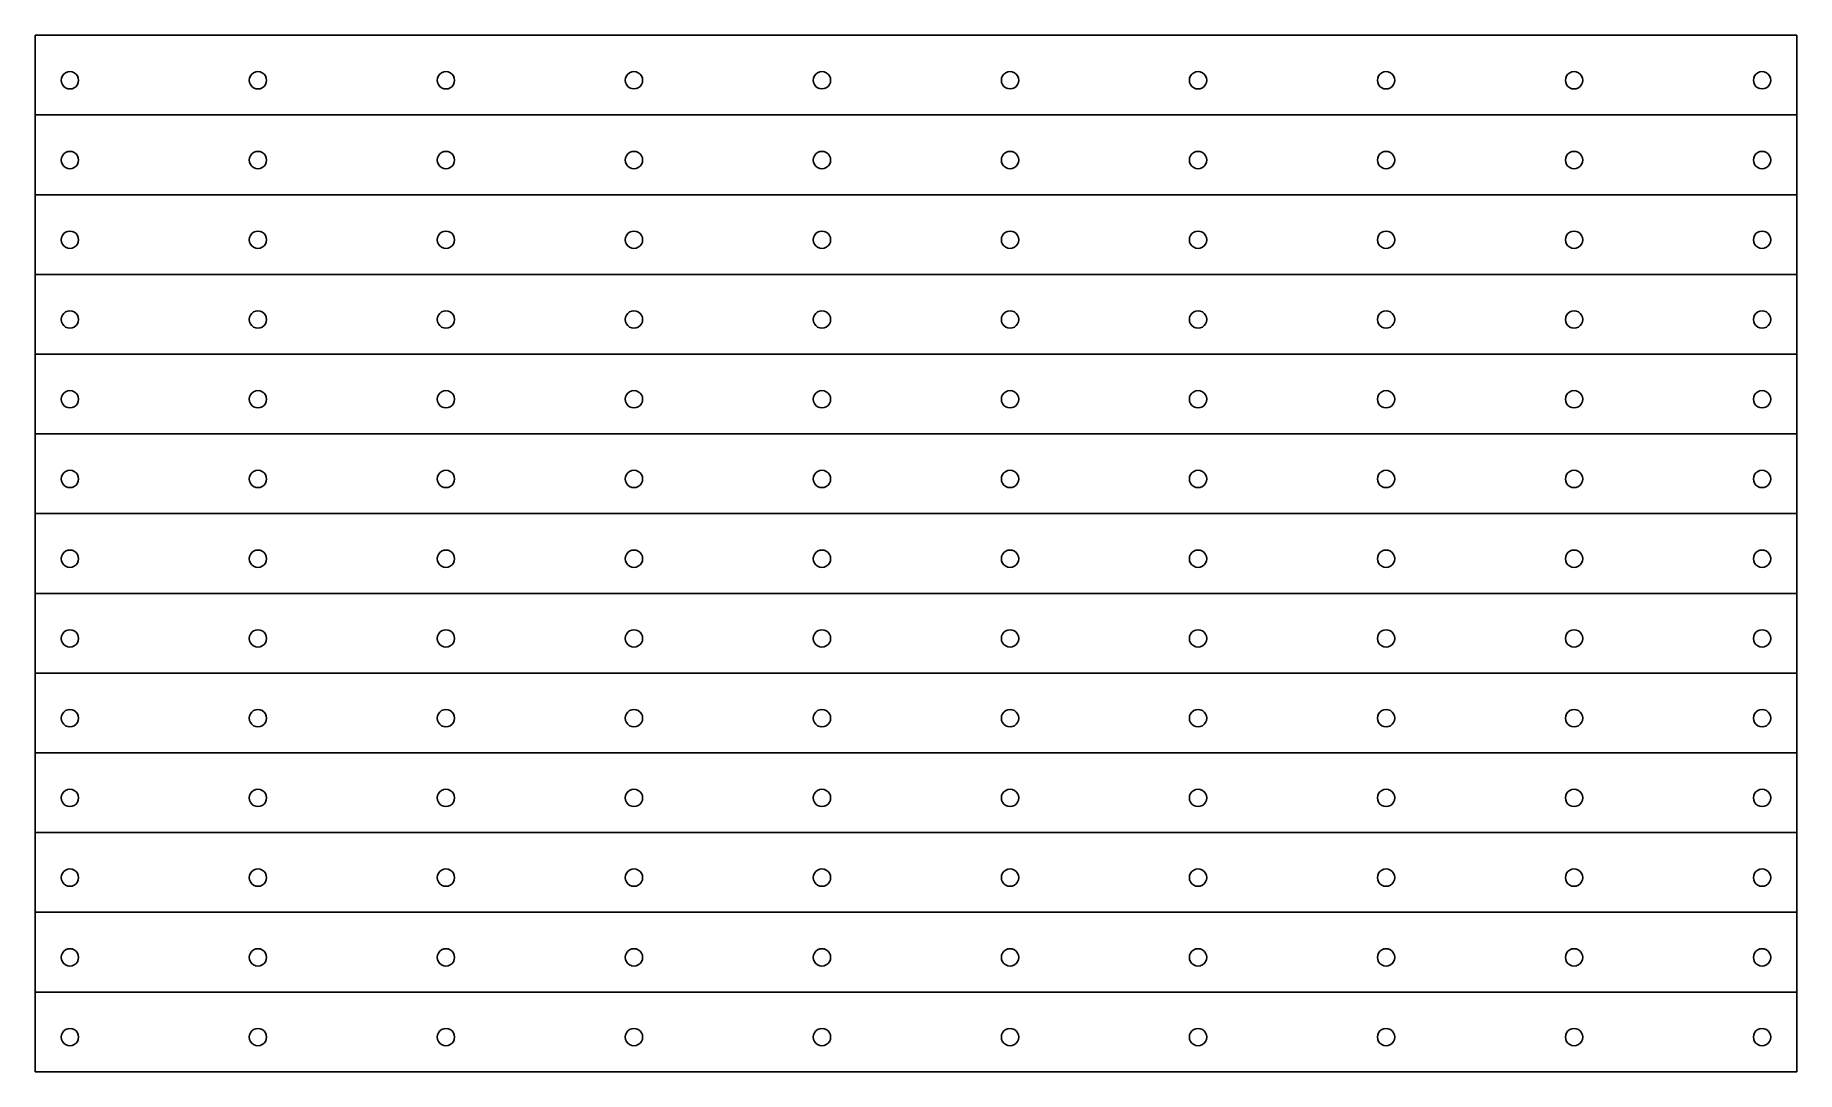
# Model space of a CAD drawing. Extents: x 0 to 508, y 0 to 299.
import ezdxf

# ---------------------------------------------------------------- set-up
doc = ezdxf.new("R2010")
doc.units = 0
doc.layers.get('0').update_dxf_attribs({"linetype": 'CONTINUOUS'})

msp = doc.modelspace()

# ---------------------------------------------------------------- linework, layer by layer
at = {"color": 7}
for points in [[(508.120782, 299.120772), (0.120756, 299.120772)], [(0.120756, 299.120772), (0.120756, 276.120781)], [(508.120782, 276.120781), (508.120782, 299.120772)], [(0.120756, 276.120781), (508.120782, 276.120781)], [(0.120756, 276.120781), (0.120756, 253.120763)], [(508.120782, 253.120763), (508.120782, 276.120781)], [(508.120782, 253.120763), (0.120756, 253.120763)], [(0.120756, 253.120763), (0.120756, 230.120764)], [(508.120782, 230.120764), (508.120782, 253.120763)], [(508.120782, 230.120764), (0.120756, 230.120764)], [(0.120756, 230.120764), (0.120756, 207.120763)], [(508.120782, 207.120763), (508.120782, 230.120764)], [(0.120756, 207.120763), (508.120782, 207.120763)], [(0.120756, 207.120763), (0.120756, 184.12079)], [(508.120782, 184.12079), (508.120782, 207.120763)], [(508.120782, 184.12079), (0.120756, 184.12079)], [(0.120756, 184.12079), (0.120756, 161.120788)], [(508.120782, 161.120788), (508.120782, 184.12079)], [(508.120782, 161.120788), (0.120756, 161.120788)], [(0.120756, 161.120788), (0.120756, 138.120787)], [(508.120782, 138.120787), (508.120782, 161.120788)], [(0.120756, 138.120787), (508.120782, 138.120787)], [(0.120756, 138.120787), (0.120756, 115.120785)], [(508.120782, 115.120785), (508.120782, 138.120787)], [(508.120782, 115.120785), (0.120756, 115.120785)], [(0.120756, 115.120785), (0.120756, 92.120781)], [(508.120782, 92.120781), (508.120782, 115.120785)], [(508.120782, 92.120781), (0.120756, 92.120781)], [(0.120756, 92.120781), (0.120756, 69.120779)], [(508.120782, 69.120779), (508.120782, 92.120781)], [(0.120756, 69.120779), (508.120782, 69.120779)], [(0.120756, 69.120779), (0.120756, 46.120778)], [(508.120782, 46.120778), (508.120782, 69.120779)], [(0.120756, 46.120778), (0.120756, 23.120776)], [(508.120782, 46.120778), (0.120756, 46.120778)], [(508.120782, 23.120776), (508.120782, 46.120778)], [(508.120782, 23.120776), (0.120756, 23.120776)], [(0.120756, 23.120776), (0.120756, 0.120775)], [(508.120782, 0.120775), (508.120782, 23.120776)], [(0.120756, 0.120775), (508.120782, 0.120775)]]:
    msp.add_lwpolyline(points, dxfattribs=at)
for points in [[(12.620757, 286.120787)], [(66.842984, 286.120787)], [(121.065211, 286.120787)], [(175.287437, 286.120787)], [(229.509664, 286.120787)], [(283.731891, 286.120787)], [(337.954091, 286.120787)], [(392.176318, 286.120787)], [(446.398544, 286.120787)], [(500.620771, 286.120787)], [(12.620757, 263.12077)], [(66.842984, 263.12077)], [(121.065211, 263.12077)], [(175.287437, 263.12077)], [(229.509664, 263.12077)], [(283.731891, 263.12077)], [(337.954091, 263.12077)], [(392.176318, 263.12077)], [(446.398544, 263.12077)], [(500.620771, 263.12077)], [(12.620757, 240.120776)], [(66.842984, 240.120776)], [(121.065211, 240.120776)], [(175.287437, 240.120776)], [(229.509664, 240.120776)], [(283.731891, 240.120776)], [(337.954091, 240.120776)], [(392.176318, 240.120776)], [(446.398544, 240.120776)], [(500.620771, 240.120776)], [(12.620757, 217.120774)], [(66.842984, 217.120774)], [(121.065211, 217.120774)], [(175.287437, 217.120774)], [(229.509664, 217.120774)], [(283.731891, 217.120774)], [(337.954091, 217.120774)], [(392.176318, 217.120774)], [(446.398544, 217.120774)], [(500.620771, 217.120774)], [(12.620757, 194.120775)], [(66.842984, 194.120775)], [(121.065211, 194.120775)], [(175.287437, 194.120775)], [(229.509664, 194.120775)], [(283.731891, 194.120775)], [(337.954091, 194.120775)], [(392.176318, 194.120775)], [(446.398544, 194.120775)], [(500.620771, 194.120775)], [(12.620757, 171.120776)], [(66.842984, 171.120776)], [(121.065211, 171.120776)], [(175.287437, 171.120776)], [(229.509664, 171.120776)], [(283.731891, 171.120776)], [(337.954091, 171.120776)], [(392.176318, 171.120776)], [(446.398544, 171.120776)], [(500.620771, 171.120776)], [(12.620757, 148.120775)], [(66.842984, 148.120775)], [(121.065211, 148.120775)], [(175.287437, 148.120775)], [(229.509664, 148.120775)], [(283.731891, 148.120775)], [(337.954091, 148.120775)], [(392.176318, 148.120775)], [(446.398544, 148.120775)], [(500.620771, 148.120775)], [(12.620757, 125.120776)], [(66.842984, 125.120776)], [(121.065211, 125.120776)], [(175.287437, 125.120776)], [(229.509664, 125.120776)], [(283.731891, 125.120776)], [(337.954091, 125.120776)], [(392.176318, 125.120776)], [(446.398544, 125.120776)], [(500.620771, 125.120776)], [(12.620757, 102.120777)], [(66.842984, 102.120777)], [(121.065211, 102.120777)], [(175.287437, 102.120777)], [(229.509664, 102.120777)], [(283.731891, 102.120777)], [(337.954091, 102.120777)], [(392.176318, 102.120777)], [(446.398544, 102.120777)], [(500.620771, 102.120777)], [(12.620757, 79.120775)], [(66.842984, 79.120775)], [(121.065211, 79.120775)], [(175.287437, 79.120775)], [(229.509664, 79.120775)], [(283.731891, 79.120775)], [(337.954091, 79.120775)], [(392.176318, 79.120775)], [(446.398544, 79.120775)], [(500.620771, 79.120775)], [(12.620757, 56.120776)], [(66.842984, 56.120776)], [(121.065211, 56.120776)], [(175.287437, 56.120776)], [(229.509664, 56.120776)], [(283.731891, 56.120776)], [(337.954091, 56.120776)], [(392.176318, 56.120776)], [(446.398544, 56.120776)], [(500.620771, 56.120776)], [(12.620757, 33.120775)], [(66.842984, 33.120775)], [(121.065211, 33.120775)], [(175.287437, 33.120775)], [(229.509664, 33.120775)], [(283.731891, 33.120775)], [(337.954091, 33.120775)], [(392.176318, 33.120775)], [(446.398544, 33.120775)], [(500.620771, 33.120775)], [(12.620757, 10.120776)], [(66.842984, 10.120776)], [(121.065211, 10.120776)], [(175.287437, 10.120776)], [(229.509664, 10.120776)], [(283.731891, 10.120776)], [(337.954091, 10.120776)], [(392.176318, 10.120776)], [(446.398544, 10.120776)], [(500.620771, 10.120776)]]:
    msp.add_lwpolyline(points, close=True, dxfattribs=at)
for points in [[(8.869315, 288.290028), (8.095077, 287.842331), (7.618974, 287.015143), (7.620767, 286.120787)], [(7.620767, 286.120787), (7.618974, 285.226431), (8.095077, 284.399243), (8.869315, 283.951546)], [(11.372209, 288.290028), (10.597971, 288.737725), (9.643553, 288.737725), (8.869315, 288.290028)], [(12.620757, 286.120787), (12.622551, 287.015143), (12.146447, 287.842331), (11.372209, 288.290028)], [(11.372209, 283.951546), (12.146447, 284.399243), (12.622551, 285.226431), (12.620757, 286.120787)], [(63.091542, 288.290028), (62.317304, 287.842331), (61.8412, 287.015143), (61.842994, 286.120787)], [(61.842994, 286.120787), (61.8412, 285.226431), (62.317304, 284.399243), (63.091542, 283.951546)], [(65.594436, 288.290028), (64.820198, 288.737725), (63.86578, 288.737725), (63.091542, 288.290028)], [(66.842984, 286.120787), (66.844778, 287.015143), (66.368674, 287.842331), (65.594436, 288.290028)], [(65.594436, 283.951546), (66.368674, 284.399243), (66.844778, 285.226431), (66.842984, 286.120787)], [(117.313769, 288.290028), (116.539531, 287.842331), (116.063427, 287.015143), (116.065221, 286.120787)], [(116.065221, 286.120787), (116.063427, 285.226431), (116.539531, 284.399243), (117.313769, 283.951546)], [(119.816663, 288.290028), (119.042425, 288.737725), (118.088006, 288.737725), (117.313769, 288.290028)], [(121.065211, 286.120787), (121.067004, 287.015143), (120.5909, 287.842331), (119.816663, 288.290028)], [(119.816663, 283.951546), (120.5909, 284.399243), (121.067004, 285.226431), (121.065211, 286.120787)], [(171.537425, 288.285858), (170.76392, 287.839275), (170.287421, 287.013954), (170.287421, 286.120787)], [(170.287421, 286.120787), (170.287421, 285.22762), (170.76392, 284.4023), (171.537425, 283.955716)], [(174.037433, 288.285858), (173.263928, 288.732442), (172.31093, 288.732442), (171.537425, 288.285858)], [(175.287437, 286.120787), (175.287437, 287.013954), (174.810939, 287.839275), (174.037433, 288.285858)], [(174.037433, 283.955716), (174.810939, 284.4023), (175.287437, 285.22762), (175.287437, 286.120787)], [(224.509648, 286.120787), (224.509647, 285.22762), (224.986146, 284.4023), (225.759651, 283.955716)], [(225.759652, 288.285858), (224.986146, 287.839274), (224.509648, 287.013954), (224.509648, 286.120787)], [(228.25966, 288.285858), (227.486155, 288.732441), (226.533157, 288.732441), (225.759652, 288.285858)], [(229.509664, 286.120787), (229.509664, 287.013954), (229.033165, 287.839274), (228.25966, 288.285858)], [(228.25966, 283.955716), (229.033165, 284.4023), (229.509664, 285.22762), (229.509664, 286.120787)], [(279.981878, 288.285858), (279.208373, 287.839274), (278.731874, 287.013954), (278.731874, 286.120787)], [(278.731874, 286.120787), (278.731874, 285.22762), (279.208373, 284.4023), (279.981878, 283.955716)], [(282.481887, 288.285858), (281.708381, 288.732441), (280.755384, 288.732441), (279.981878, 288.285858)], [(283.731891, 286.120787), (283.731891, 287.013954), (283.255392, 287.839274), (282.481887, 288.285858)], [(282.481887, 283.955716), (283.255392, 284.4023), (283.731891, 285.22762), (283.731891, 286.120787)], [(334.202649, 288.290028), (333.428411, 287.842331), (332.952307, 287.015143), (332.954101, 286.120787)], [(332.954101, 286.120787), (332.952307, 285.226431), (333.428411, 284.399243), (334.202649, 283.951546)], [(336.705543, 288.290028), (335.931305, 288.737725), (334.976887, 288.737725), (334.202649, 288.290028)], [(337.954091, 286.120787), (337.955884, 287.015143), (337.479781, 287.842331), (336.705543, 288.290028)], [(336.705543, 283.951546), (337.479781, 284.399243), (337.955884, 285.226431), (337.954091, 286.120787)], [(388.424875, 288.290028), (387.650638, 287.842331), (387.174534, 287.015143), (387.176328, 286.120787)], [(387.176328, 286.120787), (387.174534, 285.226431), (387.650638, 284.399243), (388.424875, 283.951546)], [(390.92777, 288.290028), (390.153532, 288.737725), (389.199113, 288.737725), (388.424875, 288.290028)], [(392.176318, 286.120787), (392.178111, 287.015143), (391.702007, 287.842331), (390.92777, 288.290028)], [(390.92777, 283.951546), (391.702007, 284.399243), (392.178111, 285.226431), (392.176318, 286.120787)], [(442.647102, 288.290028), (441.872864, 287.842331), (441.396761, 287.015143), (441.398554, 286.120787)], [(441.398554, 286.120787), (441.396761, 285.226431), (441.872864, 284.399243), (442.647102, 283.951546)], [(445.149996, 288.290028), (444.375758, 288.737725), (443.42134, 288.737725), (442.647102, 288.290028)], [(446.398544, 286.120787), (446.400338, 287.015143), (445.924234, 287.842331), (445.149996, 288.290028)], [(445.149996, 283.951546), (445.924234, 284.399243), (446.400338, 285.226431), (446.398544, 286.120787)], [(496.870758, 288.285858), (496.097253, 287.839274), (495.620754, 287.013954), (495.620754, 286.120787)], [(495.620754, 286.120787), (495.620754, 285.22762), (496.097253, 284.4023), (496.870758, 283.955716)], [(499.370767, 288.285858), (498.597261, 288.732441), (497.644264, 288.732441), (496.870758, 288.285858)], [(500.620771, 286.120787), (500.620771, 287.013954), (500.144272, 287.839274), (499.370767, 288.285858)], [(499.370767, 283.955716), (500.144272, 284.4023), (500.620771, 285.22762), (500.620771, 286.120787)], [(8.869315, 283.951546), (9.643553, 283.503849), (10.597971, 283.503849), (11.372209, 283.951546)], [(63.091542, 283.951546), (63.86578, 283.503849), (64.820198, 283.503849), (65.594436, 283.951546)], [(117.313769, 283.951546), (118.088006, 283.503849), (119.042425, 283.503849), (119.816663, 283.951546)], [(171.537425, 283.955716), (172.31093, 283.509133), (173.263928, 283.509133), (174.037433, 283.955716)], [(225.759651, 283.955716), (226.533157, 283.509133), (227.486155, 283.509133), (228.25966, 283.955716)], [(279.981878, 283.955716), (280.755384, 283.509133), (281.708381, 283.509133), (282.481887, 283.955716)], [(334.202649, 283.951546), (334.976887, 283.503849), (335.931305, 283.503849), (336.705543, 283.951546)], [(388.424875, 283.951546), (389.199113, 283.503849), (390.153532, 283.503849), (390.92777, 283.951546)], [(442.647102, 283.951546), (443.42134, 283.503849), (444.375758, 283.503849), (445.149996, 283.951546)], [(496.870758, 283.955716), (497.644264, 283.509133), (498.597261, 283.509133), (499.370767, 283.955716)], [(8.869315, 265.290011), (8.095077, 264.842314), (7.618974, 264.015126), (7.620767, 263.12077)], [(11.372209, 265.290011), (10.597971, 265.737707), (9.643553, 265.737707), (8.869315, 265.290011)], [(12.620757, 263.12077), (12.622551, 264.015126), (12.146447, 264.842314), (11.372209, 265.290011)], [(63.091542, 265.290011), (62.317304, 264.842314), (61.8412, 264.015126), (61.842994, 263.12077)], [(65.594436, 265.290011), (64.820198, 265.737707), (63.86578, 265.737707), (63.091542, 265.290011)], [(66.842984, 263.12077), (66.844778, 264.015126), (66.368674, 264.842314), (65.594436, 265.290011)], [(117.313769, 265.290011), (116.539531, 264.842314), (116.063427, 264.015126), (116.065221, 263.12077)], [(119.816663, 265.290011), (119.042425, 265.737707), (118.088006, 265.737707), (117.313769, 265.290011)], [(121.065211, 263.12077), (121.067004, 264.015126), (120.5909, 264.842314), (119.816663, 265.290011)], [(171.537425, 265.285841), (170.76392, 264.839257), (170.287421, 264.013937), (170.287421, 263.12077)], [(174.037433, 265.285841), (173.263928, 265.732424), (172.31093, 265.732424), (171.537425, 265.285841)], [(175.287437, 263.12077), (175.287437, 264.013937), (174.810939, 264.839257), (174.037433, 265.285841)], [(225.759652, 265.28584), (224.986146, 264.839257), (224.509648, 264.013936), (224.509648, 263.12077)], [(228.25966, 265.28584), (227.486155, 265.732424), (226.533157, 265.732424), (225.759652, 265.28584)], [(229.509664, 263.12077), (229.509664, 264.013936), (229.033165, 264.839257), (228.25966, 265.28584)], [(279.981878, 265.28584), (279.208373, 264.839257), (278.731874, 264.013936), (278.731874, 263.12077)], [(282.481887, 265.28584), (281.708381, 265.732424), (280.755384, 265.732424), (279.981878, 265.28584)], [(283.731891, 263.12077), (283.731891, 264.013936), (283.255392, 264.839257), (282.481887, 265.28584)], [(334.202649, 265.290011), (333.428411, 264.842314), (332.952307, 264.015126), (332.954101, 263.12077)], [(336.705543, 265.290011), (335.931305, 265.737707), (334.976887, 265.737707), (334.202649, 265.290011)], [(337.954091, 263.12077), (337.955884, 264.015126), (337.479781, 264.842314), (336.705543, 265.290011)], [(388.424875, 265.290011), (387.650638, 264.842314), (387.174534, 264.015126), (387.176328, 263.12077)], [(390.92777, 265.290011), (390.153532, 265.737707), (389.199113, 265.737707), (388.424875, 265.290011)], [(392.176318, 263.12077), (392.178111, 264.015126), (391.702007, 264.842314), (390.92777, 265.290011)], [(442.647102, 265.290011), (441.872864, 264.842314), (441.396761, 264.015126), (441.398554, 263.12077)], [(445.149996, 265.290011), (444.375758, 265.737707), (443.42134, 265.737707), (442.647102, 265.290011)], [(446.398544, 263.12077), (446.400338, 264.015126), (445.924234, 264.842314), (445.149996, 265.290011)], [(496.870758, 265.28584), (496.097253, 264.839257), (495.620754, 264.013936), (495.620754, 263.12077)], [(499.370767, 265.28584), (498.597261, 265.732424), (497.644264, 265.732424), (496.870758, 265.28584)], [(500.620771, 263.12077), (500.620771, 264.013936), (500.144272, 264.839257), (499.370767, 265.28584)], [(7.620767, 263.12077), (7.618974, 262.226413), (8.095077, 261.399225), (8.869315, 260.951529)], [(8.869315, 260.951529), (9.643553, 260.503832), (10.597971, 260.503832), (11.372209, 260.951529)], [(11.372209, 260.951529), (12.146447, 261.399225), (12.622551, 262.226413), (12.620757, 263.12077)], [(61.842994, 263.12077), (61.8412, 262.226413), (62.317304, 261.399225), (63.091542, 260.951529)], [(63.091542, 260.951529), (63.86578, 260.503832), (64.820198, 260.503832), (65.594436, 260.951529)], [(65.594436, 260.951529), (66.368674, 261.399225), (66.844778, 262.226413), (66.842984, 263.12077)], [(116.065221, 263.12077), (116.063427, 262.226413), (116.539531, 261.399225), (117.313769, 260.951529)], [(117.313769, 260.951529), (118.088006, 260.503832), (119.042425, 260.503832), (119.816663, 260.951529)], [(119.816663, 260.951529), (120.5909, 261.399225), (121.067004, 262.226413), (121.065211, 263.12077)], [(170.287421, 263.12077), (170.287421, 262.227603), (170.76392, 261.402282), (171.537425, 260.955699)], [(171.537425, 260.955699), (172.31093, 260.509115), (173.263928, 260.509115), (174.037433, 260.955699)], [(174.037433, 260.955699), (174.810939, 261.402282), (175.287437, 262.227603), (175.287437, 263.12077)], [(224.509648, 263.12077), (224.509647, 262.227603), (224.986146, 261.402282), (225.759651, 260.955699)], [(225.759651, 260.955699), (226.533157, 260.509115), (227.486155, 260.509115), (228.25966, 260.955699)], [(228.25966, 260.955699), (229.033165, 261.402282), (229.509664, 262.227603), (229.509664, 263.12077)], [(278.731874, 263.12077), (278.731874, 262.227603), (279.208373, 261.402282), (279.981878, 260.955699)], [(279.981878, 260.955699), (280.755384, 260.509115), (281.708381, 260.509115), (282.481887, 260.955699)], [(282.481887, 260.955699), (283.255392, 261.402282), (283.731891, 262.227603), (283.731891, 263.12077)], [(332.954101, 263.12077), (332.952307, 262.226413), (333.428411, 261.399225), (334.202649, 260.951529)], [(334.202649, 260.951529), (334.976887, 260.503832), (335.931305, 260.503832), (336.705543, 260.951529)], [(336.705543, 260.951529), (337.479781, 261.399225), (337.955884, 262.226413), (337.954091, 263.12077)], [(387.176328, 263.12077), (387.174534, 262.226413), (387.650638, 261.399225), (388.424875, 260.951529)], [(388.424875, 260.951529), (389.199113, 260.503832), (390.153532, 260.503832), (390.92777, 260.951529)], [(390.92777, 260.951529), (391.702007, 261.399225), (392.178111, 262.226413), (392.176318, 263.12077)], [(441.398554, 263.12077), (441.396761, 262.226413), (441.872864, 261.399225), (442.647102, 260.951529)], [(442.647102, 260.951529), (443.42134, 260.503832), (444.375758, 260.503832), (445.149996, 260.951529)], [(445.149996, 260.951529), (445.924234, 261.399225), (446.400338, 262.226413), (446.398544, 263.12077)], [(495.620754, 263.12077), (495.620754, 262.227603), (496.097253, 261.402282), (496.870758, 260.955699)], [(496.870758, 260.955699), (497.644264, 260.509115), (498.597261, 260.509115), (499.370767, 260.955699)], [(499.370767, 260.955699), (500.144272, 261.402282), (500.620771, 262.227603), (500.620771, 263.12077)], [(8.869315, 242.290017), (8.095077, 241.84232), (7.618974, 241.015132), (7.620767, 240.120776)], [(7.620767, 240.120776), (7.618974, 239.226419), (8.095077, 238.399232), (8.869315, 237.951535)], [(11.372209, 242.290017), (10.597971, 242.737714), (9.643553, 242.737714), (8.869315, 242.290017)], [(12.620757, 240.120776), (12.622551, 241.015132), (12.146447, 241.84232), (11.372209, 242.290017)], [(11.372209, 237.951535), (12.146447, 238.399232), (12.622551, 239.226419), (12.620757, 240.120776)], [(63.091542, 242.290017), (62.317304, 241.84232), (61.8412, 241.015132), (61.842994, 240.120776)], [(61.842994, 240.120776), (61.8412, 239.226419), (62.317304, 238.399232), (63.091542, 237.951535)], [(65.594436, 242.290017), (64.820198, 242.737714), (63.86578, 242.737714), (63.091542, 242.290017)], [(66.842984, 240.120776), (66.844778, 241.015132), (66.368674, 241.84232), (65.594436, 242.290017)], [(65.594436, 237.951535), (66.368674, 238.399232), (66.844778, 239.226419), (66.842984, 240.120776)], [(117.313769, 242.290017), (116.539531, 241.84232), (116.063427, 241.015132), (116.065221, 240.120776)], [(116.065221, 240.120776), (116.063427, 239.226419), (116.539531, 238.399232), (117.313769, 237.951535)], [(119.816663, 242.290017), (119.042425, 242.737714), (118.088006, 242.737714), (117.313769, 242.290017)], [(121.065211, 240.120776), (121.067004, 241.015132), (120.5909, 241.84232), (119.816663, 242.290017)], [(119.816663, 237.951535), (120.5909, 238.399232), (121.067004, 239.226419), (121.065211, 240.120776)], [(171.537425, 242.285847), (170.76392, 241.839263), (170.287421, 241.013943), (170.287421, 240.120776)], [(170.287421, 240.120776), (170.287421, 239.227609), (170.76392, 238.402288), (171.537425, 237.955705)], [(174.037433, 242.285847), (173.263928, 242.73243), (172.31093, 242.73243), (171.537425, 242.285847)], [(175.287437, 240.120776), (175.287437, 241.013943), (174.810939, 241.839263), (174.037433, 242.285847)], [(174.037433, 237.955705), (174.810939, 238.402288), (175.287437, 239.227609), (175.287437, 240.120776)], [(224.509648, 240.120776), (224.509647, 239.227609), (224.986146, 238.402288), (225.759651, 237.955705)], [(225.759652, 242.285847), (224.986146, 241.839263), (224.509648, 241.013943), (224.509648, 240.120776)], [(228.25966, 242.285847), (227.486155, 242.73243), (226.533157, 242.73243), (225.759652, 242.285847)], [(229.509664, 240.120776), (229.509664, 241.013943), (229.033165, 241.839263), (228.25966, 242.285847)], [(228.25966, 237.955705), (229.033165, 238.402288), (229.509664, 239.227609), (229.509664, 240.120776)], [(279.981878, 242.285847), (279.208373, 241.839263), (278.731874, 241.013943), (278.731874, 240.120776)], [(278.731874, 240.120776), (278.731874, 239.227609), (279.208373, 238.402289), (279.981878, 237.955705)], [(282.481887, 242.285847), (281.708381, 242.73243), (280.755384, 242.73243), (279.981878, 242.285847)], [(283.731891, 240.120776), (283.731891, 241.013943), (283.255392, 241.839263), (282.481887, 242.285847)], [(282.481887, 237.955705), (283.255392, 238.402289), (283.731891, 239.227609), (283.731891, 240.120776)], [(334.202649, 242.290017), (333.428411, 241.84232), (332.952307, 241.015132), (332.954101, 240.120776)], [(332.954101, 240.120776), (332.952307, 239.226419), (333.428411, 238.399232), (334.202649, 237.951535)], [(336.705543, 242.290017), (335.931305, 242.737714), (334.976887, 242.737714), (334.202649, 242.290017)], [(337.954091, 240.120776), (337.955884, 241.015132), (337.479781, 241.84232), (336.705543, 242.290017)], [(336.705543, 237.951535), (337.479781, 238.399232), (337.955884, 239.226419), (337.954091, 240.120776)], [(388.424875, 242.290017), (387.650638, 241.84232), (387.174534, 241.015132), (387.176328, 240.120776)], [(387.176328, 240.120776), (387.174534, 239.226419), (387.650638, 238.399232), (388.424875, 237.951535)], [(390.92777, 242.290017), (390.153532, 242.737714), (389.199113, 242.737714), (388.424875, 242.290017)], [(392.176318, 240.120776), (392.178111, 241.015132), (391.702007, 241.84232), (390.92777, 242.290017)], [(390.92777, 237.951535), (391.702007, 238.399232), (392.178111, 239.226419), (392.176318, 240.120776)], [(442.647102, 242.290017), (441.872864, 241.84232), (441.396761, 241.015132), (441.398554, 240.120776)], [(441.398554, 240.120776), (441.396761, 239.226419), (441.872864, 238.399232), (442.647102, 237.951535)], [(445.149996, 242.290017), (444.375758, 242.737714), (443.42134, 242.737714), (442.647102, 242.290017)], [(446.398544, 240.120776), (446.400338, 241.015132), (445.924234, 241.84232), (445.149996, 242.290017)], [(445.149996, 237.951535), (445.924234, 238.399232), (446.400338, 239.226419), (446.398544, 240.120776)], [(496.870758, 242.285847), (496.097253, 241.839263), (495.620754, 241.013943), (495.620754, 240.120776)], [(495.620754, 240.120776), (495.620754, 239.227609), (496.097253, 238.402289), (496.870758, 237.955705)], [(499.370767, 242.285847), (498.597261, 242.73243), (497.644264, 242.73243), (496.870758, 242.285847)], [(500.620771, 240.120776), (500.620771, 241.013943), (500.144272, 241.839263), (499.370767, 242.285847)], [(499.370767, 237.955705), (500.144272, 238.402289), (500.620771, 239.227609), (500.620771, 240.120776)], [(8.869315, 237.951535), (9.643553, 237.503838), (10.597971, 237.503838), (11.372209, 237.951535)], [(63.091542, 237.951535), (63.86578, 237.503838), (64.820198, 237.503838), (65.594436, 237.951535)], [(117.313769, 237.951535), (118.088006, 237.503838), (119.042425, 237.503838), (119.816663, 237.951535)], [(171.537425, 237.955705), (172.31093, 237.509121), (173.263928, 237.509121), (174.037433, 237.955705)], [(225.759651, 237.955705), (226.533157, 237.509121), (227.486155, 237.509121), (228.25966, 237.955705)], [(279.981878, 237.955705), (280.755384, 237.509122), (281.708381, 237.509122), (282.481887, 237.955705)], [(334.202649, 237.951535), (334.976887, 237.503838), (335.931305, 237.503838), (336.705543, 237.951535)], [(388.424875, 237.951535), (389.199113, 237.503838), (390.153532, 237.503838), (390.92777, 237.951535)], [(442.647102, 237.951535), (443.42134, 237.503838), (444.375758, 237.503838), (445.149996, 237.951535)], [(496.870758, 237.955705), (497.644264, 237.509122), (498.597261, 237.509122), (499.370767, 237.955705)], [(8.869315, 219.290015), (8.095077, 218.842318), (7.618974, 218.015131), (7.620767, 217.120774)], [(11.372209, 219.290015), (10.597971, 219.737712), (9.643553, 219.737712), (8.869315, 219.290015)], [(12.620757, 217.120774), (12.622551, 218.015131), (12.146447, 218.842318), (11.372209, 219.290015)], [(63.091542, 219.290015), (62.317304, 218.842318), (61.8412, 218.015131), (61.842994, 217.120774)], [(65.594436, 219.290015), (64.820198, 219.737712), (63.86578, 219.737712), (63.091542, 219.290015)], [(66.842984, 217.120774), (66.844778, 218.015131), (66.368674, 218.842318), (65.594436, 219.290015)], [(117.313769, 219.290015), (116.539531, 218.842318), (116.063427, 218.015131), (116.065221, 217.120774)], [(119.816663, 219.290015), (119.042425, 219.737712), (118.088006, 219.737712), (117.313769, 219.290015)], [(121.065211, 217.120774), (121.067004, 218.015131), (120.5909, 218.842318), (119.816663, 219.290015)], [(171.537425, 219.285845), (170.76392, 218.839262), (170.287421, 218.013941), (170.287421, 217.120774)], [(174.037433, 219.285845), (173.263928, 219.732429), (172.31093, 219.732429), (171.537425, 219.285845)], [(175.287437, 217.120774), (175.287437, 218.013941), (174.810939, 218.839262), (174.037433, 219.285845)], [(225.759652, 219.285845), (224.986146, 218.839261), (224.509648, 218.013941), (224.509648, 217.120774)], [(228.25966, 219.285845), (227.486155, 219.732428), (226.533157, 219.732428), (225.759652, 219.285845)], [(229.509664, 217.120774), (229.509664, 218.013941), (229.033165, 218.839261), (228.25966, 219.285845)], [(279.981878, 219.285845), (279.208373, 218.839261), (278.731874, 218.013941), (278.731874, 217.120774)], [(282.481887, 219.285845), (281.708381, 219.732428), (280.755384, 219.732428), (279.981878, 219.285845)], [(283.731891, 217.120774), (283.731891, 218.013941), (283.255392, 218.839261), (282.481887, 219.285845)], [(334.202649, 219.290015), (333.428411, 218.842318), (332.952307, 218.015131), (332.954101, 217.120774)], [(336.705543, 219.290015), (335.931305, 219.737712), (334.976887, 219.737712), (334.202649, 219.290015)], [(337.954091, 217.120774), (337.955884, 218.015131), (337.479781, 218.842318), (336.705543, 219.290015)], [(388.424875, 219.290015), (387.650638, 218.842318), (387.174534, 218.015131), (387.176328, 217.120774)], [(390.92777, 219.290015), (390.153532, 219.737712), (389.199113, 219.737712), (388.424875, 219.290015)], [(392.176318, 217.120774), (392.178111, 218.015131), (391.702007, 218.842318), (390.92777, 219.290015)], [(442.647102, 219.290015), (441.872864, 218.842318), (441.396761, 218.015131), (441.398554, 217.120774)], [(445.149996, 219.290015), (444.375758, 219.737712), (443.42134, 219.737712), (442.647102, 219.290015)], [(446.398544, 217.120774), (446.400338, 218.015131), (445.924234, 218.842318), (445.149996, 219.290015)], [(496.870758, 219.285845), (496.097253, 218.839261), (495.620754, 218.013941), (495.620754, 217.120774)], [(499.370767, 219.285845), (498.597261, 219.732428), (497.644264, 219.732428), (496.870758, 219.285845)], [(500.620771, 217.120774), (500.620771, 218.013941), (500.144272, 218.839261), (499.370767, 219.285845)], [(7.620767, 217.120774), (7.618974, 216.226418), (8.095077, 215.39923), (8.869315, 214.951533)], [(8.869315, 214.951533), (9.643553, 214.503837), (10.597971, 214.503837), (11.372209, 214.951533)], [(11.372209, 214.951533), (12.146447, 215.39923), (12.622551, 216.226418), (12.620757, 217.120774)], [(61.842994, 217.120774), (61.8412, 216.226418), (62.317304, 215.39923), (63.091542, 214.951533)], [(63.091542, 214.951533), (63.86578, 214.503837), (64.820198, 214.503837), (65.594436, 214.951533)], [(65.594436, 214.951533), (66.368674, 215.39923), (66.844778, 216.226418), (66.842984, 217.120774)], [(116.065221, 217.120774), (116.063427, 216.226418), (116.539531, 215.39923), (117.313769, 214.951533)], [(117.313769, 214.951533), (118.088006, 214.503837), (119.042425, 214.503837), (119.816663, 214.951533)], [(119.816663, 214.951533), (120.5909, 215.39923), (121.067004, 216.226418), (121.065211, 217.120774)], [(170.287421, 217.120774), (170.287421, 216.227607), (170.76392, 215.402287), (171.537425, 214.955703)], [(171.537425, 214.955703), (172.31093, 214.50912), (173.263928, 214.50912), (174.037433, 214.955703)], [(174.037433, 214.955703), (174.810939, 215.402287), (175.287437, 216.227607), (175.287437, 217.120774)], [(224.509648, 217.120774), (224.509647, 216.227607), (224.986146, 215.402287), (225.759651, 214.955703)], [(225.759651, 214.955703), (226.533157, 214.50912), (227.486155, 214.50912), (228.25966, 214.955703)], [(228.25966, 214.955703), (229.033165, 215.402287), (229.509664, 216.227607), (229.509664, 217.120774)], [(278.731874, 217.120774), (278.731874, 216.227607), (279.208373, 215.402287), (279.981878, 214.955704)], [(279.981878, 214.955704), (280.755384, 214.50912), (281.708381, 214.50912), (282.481887, 214.955704)], [(282.481887, 214.955704), (283.255392, 215.402287), (283.731891, 216.227607), (283.731891, 217.120774)], [(332.954101, 217.120774), (332.952307, 216.226418), (333.428411, 215.39923), (334.202649, 214.951533)], [(334.202649, 214.951533), (334.976887, 214.503837), (335.931305, 214.503837), (336.705543, 214.951533)], [(336.705543, 214.951533), (337.479781, 215.39923), (337.955884, 216.226418), (337.954091, 217.120774)], [(387.176328, 217.120774), (387.174534, 216.226418), (387.650638, 215.39923), (388.424875, 214.951533)], [(388.424875, 214.951533), (389.199113, 214.503837), (390.153532, 214.503837), (390.92777, 214.951533)], [(390.92777, 214.951533), (391.702007, 215.39923), (392.178111, 216.226418), (392.176318, 217.120774)], [(441.398554, 217.120774), (441.396761, 216.226418), (441.872864, 215.39923), (442.647102, 214.951533)], [(442.647102, 214.951533), (443.42134, 214.503837), (444.375758, 214.503837), (445.149996, 214.951533)], [(445.149996, 214.951533), (445.924234, 215.39923), (446.400338, 216.226418), (446.398544, 217.120774)], [(495.620754, 217.120774), (495.620754, 216.227607), (496.097253, 215.402287), (496.870758, 214.955704)], [(496.870758, 214.955704), (497.644264, 214.50912), (498.597261, 214.50912), (499.370767, 214.955704)], [(499.370767, 214.955704), (500.144272, 215.402287), (500.620771, 216.227607), (500.620771, 217.120774)], [(8.869315, 196.290016), (8.095077, 195.84232), (7.618974, 195.015132), (7.620767, 194.120775)], [(7.620767, 194.120775), (7.618974, 193.226419), (8.095077, 192.399231), (8.869315, 191.951534)], [(11.372209, 196.290016), (10.597971, 196.737713), (9.643553, 196.737713), (8.869315, 196.290016)], [(12.620757, 194.120775), (12.622551, 195.015132), (12.146447, 195.84232), (11.372209, 196.290016)], [(11.372209, 191.951534), (12.146447, 192.399231), (12.622551, 193.226419), (12.620757, 194.120775)], [(63.091542, 196.290016), (62.317304, 195.84232), (61.8412, 195.015132), (61.842994, 194.120775)], [(61.842994, 194.120775), (61.8412, 193.226419), (62.317304, 192.399231), (63.091542, 191.951534)], [(65.594436, 196.290016), (64.820198, 196.737713), (63.86578, 196.737713), (63.091542, 196.290016)], [(66.842984, 194.120775), (66.844778, 195.015132), (66.368674, 195.84232), (65.594436, 196.290016)], [(65.594436, 191.951534), (66.368674, 192.399231), (66.844778, 193.226419), (66.842984, 194.120775)], [(117.313769, 196.290016), (116.539531, 195.84232), (116.063427, 195.015132), (116.065221, 194.120775)], [(116.065221, 194.120775), (116.063427, 193.226419), (116.539531, 192.399231), (117.313769, 191.951534)], [(119.816663, 196.290016), (119.042425, 196.737713), (118.088006, 196.737713), (117.313769, 196.290016)], [(121.065211, 194.120775), (121.067004, 195.015132), (120.5909, 195.84232), (119.816663, 196.290016)], [(119.816663, 191.951534), (120.5909, 192.399231), (121.067004, 193.226419), (121.065211, 194.120775)], [(171.537425, 196.285846), (170.76392, 195.839263), (170.287421, 195.013942), (170.287421, 194.120775)], [(170.287421, 194.120775), (170.287421, 193.227608), (170.76392, 192.402288), (171.537425, 191.955704)], [(174.037433, 196.285846), (173.263928, 196.73243), (172.31093, 196.73243), (171.537425, 196.285846)], [(175.287437, 194.120775), (175.287437, 195.013942), (174.810939, 195.839263), (174.037433, 196.285846)], [(174.037433, 191.955704), (174.810939, 192.402288), (175.287437, 193.227608), (175.287437, 194.120775)], [(224.509648, 194.120775), (224.509647, 193.227608), (224.986146, 192.402288), (225.759651, 191.955704)], [(225.759652, 196.285846), (224.986146, 195.839262), (224.509648, 195.013942), (224.509648, 194.120775)], [(228.25966, 196.285846), (227.486155, 196.732429), (226.533157, 196.732429), (225.759652, 196.285846)], [(229.509664, 194.120775), (229.509664, 195.013942), (229.033165, 195.839262), (228.25966, 196.285846)], [(228.25966, 191.955704), (229.033165, 192.402288), (229.509664, 193.227608), (229.509664, 194.120775)], [(279.981878, 196.285846), (279.208373, 195.839262), (278.731874, 195.013942), (278.731874, 194.120775)], [(278.731874, 194.120775), (278.731874, 193.227608), (279.208373, 192.402288), (279.981878, 191.955705)], [(282.481887, 196.285846), (281.708381, 196.732429), (280.755384, 196.732429), (279.981878, 196.285846)], [(283.731891, 194.120775), (283.731891, 195.013942), (283.255392, 195.839262), (282.481887, 196.285846)], [(282.481887, 191.955705), (283.255392, 192.402288), (283.731891, 193.227608), (283.731891, 194.120775)], [(334.202649, 196.290016), (333.428411, 195.84232), (332.952307, 195.015132), (332.954101, 194.120775)], [(332.954101, 194.120775), (332.952307, 193.226419), (333.428411, 192.399231), (334.202649, 191.951534)], [(336.705543, 196.290016), (335.931305, 196.737713), (334.976887, 196.737713), (334.202649, 196.290016)], [(337.954091, 194.120775), (337.955884, 195.015132), (337.479781, 195.84232), (336.705543, 196.290016)], [(336.705543, 191.951534), (337.479781, 192.399231), (337.955884, 193.226419), (337.954091, 194.120775)], [(388.424875, 196.290016), (387.650638, 195.84232), (387.174534, 195.015132), (387.176328, 194.120775)], [(387.176328, 194.120775), (387.174534, 193.226419), (387.650638, 192.399231), (388.424875, 191.951534)], [(390.92777, 196.290016), (390.153532, 196.737713), (389.199113, 196.737713), (388.424875, 196.290016)], [(392.176318, 194.120775), (392.178111, 195.015132), (391.702007, 195.84232), (390.92777, 196.290016)], [(390.92777, 191.951534), (391.702007, 192.399231), (392.178111, 193.226419), (392.176318, 194.120775)], [(442.647102, 196.290016), (441.872864, 195.84232), (441.396761, 195.015132), (441.398554, 194.120775)], [(441.398554, 194.120775), (441.396761, 193.226419), (441.872864, 192.399231), (442.647102, 191.951534)], [(445.149996, 196.290016), (444.375758, 196.737713), (443.42134, 196.737713), (442.647102, 196.290016)], [(446.398544, 194.120775), (446.400338, 195.015132), (445.924234, 195.84232), (445.149996, 196.290016)], [(445.149996, 191.951534), (445.924234, 192.399231), (446.400338, 193.226419), (446.398544, 194.120775)], [(496.870758, 196.285846), (496.097253, 195.839262), (495.620754, 195.013942), (495.620754, 194.120775)], [(495.620754, 194.120775), (495.620754, 193.227608), (496.097253, 192.402288), (496.870758, 191.955705)], [(499.370767, 196.285846), (498.597261, 196.732429), (497.644264, 196.732429), (496.870758, 196.285846)], [(500.620771, 194.120775), (500.620771, 195.013942), (500.144272, 195.839262), (499.370767, 196.285846)], [(499.370767, 191.955705), (500.144272, 192.402288), (500.620771, 193.227608), (500.620771, 194.120775)], [(8.869315, 191.951534), (9.643553, 191.503838), (10.597971, 191.503838), (11.372209, 191.951534)], [(63.091542, 191.951534), (63.86578, 191.503838), (64.820198, 191.503838), (65.594436, 191.951534)], [(117.313769, 191.951534), (118.088006, 191.503838), (119.042425, 191.503838), (119.816663, 191.951534)], [(171.537425, 191.955704), (172.31093, 191.509121), (173.263928, 191.509121), (174.037433, 191.955704)], [(225.759651, 191.955704), (226.533157, 191.509121), (227.486155, 191.509121), (228.25966, 191.955704)], [(279.981878, 191.955705), (280.755384, 191.509121), (281.708381, 191.509121), (282.481887, 191.955705)], [(334.202649, 191.951534), (334.976887, 191.503838), (335.931305, 191.503838), (336.705543, 191.951534)], [(388.424875, 191.951534), (389.199113, 191.503838), (390.153532, 191.503838), (390.92777, 191.951534)], [(442.647102, 191.951534), (443.42134, 191.503838), (444.375758, 191.503838), (445.149996, 191.951534)], [(496.870758, 191.955705), (497.644264, 191.509121), (498.597261, 191.509121), (499.370767, 191.955705)], [(8.869315, 173.290017), (8.095077, 172.842321), (7.618974, 172.015133), (7.620767, 171.120776)], [(11.372209, 173.290017), (10.597971, 173.737714), (9.643553, 173.737714), (8.869315, 173.290017)], [(12.620757, 171.120776), (12.622551, 172.015133), (12.146447, 172.842321), (11.372209, 173.290017)], [(63.091542, 173.290017), (62.317304, 172.842321), (61.8412, 172.015133), (61.842994, 171.120776)], [(65.594436, 173.290017), (64.820198, 173.737714), (63.86578, 173.737714), (63.091542, 173.290017)], [(66.842984, 171.120776), (66.844778, 172.015133), (66.368674, 172.842321), (65.594436, 173.290017)], [(117.313769, 173.290017), (116.539531, 172.842321), (116.063427, 172.015133), (116.065221, 171.120776)], [(119.816663, 173.290017), (119.042425, 173.737714), (118.088006, 173.737714), (117.313769, 173.290017)], [(121.065211, 171.120776), (121.067004, 172.015133), (120.5909, 172.842321), (119.816663, 173.290017)], [(171.537425, 173.285847), (170.76392, 172.839264), (170.287421, 172.013943), (170.287421, 171.120776)], [(174.037433, 173.285847), (173.263928, 173.732431), (172.31093, 173.732431), (171.537425, 173.285847)], [(175.287437, 171.120776), (175.287437, 172.013943), (174.810939, 172.839264), (174.037433, 173.285847)], [(225.759652, 173.285847), (224.986146, 172.839263), (224.509648, 172.013943), (224.509648, 171.120776)], [(228.25966, 173.285847), (227.486155, 173.73243), (226.533157, 173.73243), (225.759652, 173.285847)], [(229.509664, 171.120776), (229.509664, 172.013943), (229.033165, 172.839263), (228.25966, 173.285847)], [(279.981878, 173.285847), (279.208373, 172.839263), (278.731874, 172.013943), (278.731874, 171.120776)], [(282.481887, 173.285847), (281.708381, 173.73243), (280.755384, 173.73243), (279.981878, 173.285847)], [(283.731891, 171.120776), (283.731891, 172.013943), (283.255392, 172.839263), (282.481887, 173.285847)], [(334.202649, 173.290017), (333.428411, 172.842321), (332.952307, 172.015133), (332.954101, 171.120776)], [(336.705543, 173.290017), (335.931305, 173.737714), (334.976887, 173.737714), (334.202649, 173.290017)], [(337.954091, 171.120776), (337.955884, 172.015133), (337.479781, 172.842321), (336.705543, 173.290017)], [(388.424875, 173.290017), (387.650638, 172.842321), (387.174534, 172.015133), (387.176328, 171.120776)], [(390.92777, 173.290017), (390.153532, 173.737714), (389.199113, 173.737714), (388.424875, 173.290017)], [(392.176318, 171.120776), (392.178111, 172.015133), (391.702007, 172.842321), (390.92777, 173.290017)], [(442.647102, 173.290017), (441.872864, 172.842321), (441.396761, 172.015133), (441.398554, 171.120776)], [(445.149996, 173.290017), (444.375758, 173.737714), (443.42134, 173.737714), (442.647102, 173.290017)], [(446.398544, 171.120776), (446.400338, 172.015133), (445.924234, 172.842321), (445.149996, 173.290017)], [(496.870758, 173.285847), (496.097253, 172.839263), (495.620754, 172.013943), (495.620754, 171.120776)], [(499.370767, 173.285847), (498.597261, 173.73243), (497.644264, 173.73243), (496.870758, 173.285847)], [(500.620771, 171.120776), (500.620771, 172.013943), (500.144272, 172.839263), (499.370767, 173.285847)], [(7.620767, 171.120776), (7.618974, 170.22642), (8.095077, 169.399232), (8.869315, 168.951535)], [(8.869315, 168.951535), (9.643553, 168.503839), (10.597971, 168.503839), (11.372209, 168.951535)], [(11.372209, 168.951535), (12.146447, 169.399232), (12.622551, 170.22642), (12.620757, 171.120776)], [(61.842994, 171.120776), (61.8412, 170.22642), (62.317304, 169.399232), (63.091542, 168.951535)], [(63.091542, 168.951535), (63.86578, 168.503839), (64.820198, 168.503839), (65.594436, 168.951535)], [(65.594436, 168.951535), (66.368674, 169.399232), (66.844778, 170.22642), (66.842984, 171.120776)], [(116.065221, 171.120776), (116.063427, 170.22642), (116.539531, 169.399232), (117.313769, 168.951535)], [(117.313769, 168.951535), (118.088006, 168.503839), (119.042425, 168.503839), (119.816663, 168.951535)], [(119.816663, 168.951535), (120.5909, 169.399232), (121.067004, 170.22642), (121.065211, 171.120776)], [(170.287421, 171.120776), (170.287421, 170.227609), (170.76392, 169.402289), (171.537425, 168.955705)], [(171.537425, 168.955705), (172.31093, 168.509122), (173.263928, 168.509122), (174.037433, 168.955705)], [(174.037433, 168.955705), (174.810939, 169.402289), (175.287437, 170.227609), (175.287437, 171.120776)], [(224.509648, 171.120776), (224.509647, 170.227609), (224.986146, 169.402289), (225.759651, 168.955705)], [(225.759651, 168.955705), (226.533157, 168.509122), (227.486155, 168.509122), (228.25966, 168.955705)], [(228.25966, 168.955705), (229.033165, 169.402289), (229.509664, 170.227609), (229.509664, 171.120776)], [(278.731874, 171.120776), (278.731874, 170.227609), (279.208373, 169.402289), (279.981878, 168.955706)], [(279.981878, 168.955706), (280.755384, 168.509122), (281.708381, 168.509122), (282.481887, 168.955706)], [(282.481887, 168.955706), (283.255392, 169.402289), (283.731891, 170.227609), (283.731891, 171.120776)], [(332.954101, 171.120776), (332.952307, 170.22642), (333.428411, 169.399232), (334.202649, 168.951535)], [(334.202649, 168.951535), (334.976887, 168.503839), (335.931305, 168.503839), (336.705543, 168.951535)], [(336.705543, 168.951535), (337.479781, 169.399232), (337.955884, 170.22642), (337.954091, 171.120776)], [(387.176328, 171.120776), (387.174534, 170.22642), (387.650638, 169.399232), (388.424875, 168.951535)], [(388.424875, 168.951535), (389.199113, 168.503839), (390.153532, 168.503839), (390.92777, 168.951535)], [(390.92777, 168.951535), (391.702007, 169.399232), (392.178111, 170.22642), (392.176318, 171.120776)], [(441.398554, 171.120776), (441.396761, 170.22642), (441.872864, 169.399232), (442.647102, 168.951535)], [(442.647102, 168.951535), (443.42134, 168.503839), (444.375758, 168.503839), (445.149996, 168.951535)], [(445.149996, 168.951535), (445.924234, 169.399232), (446.400338, 170.22642), (446.398544, 171.120776)], [(495.620754, 171.120776), (495.620754, 170.227609), (496.097253, 169.402289), (496.870758, 168.955706)], [(496.870758, 168.955706), (497.644264, 168.509122), (498.597261, 168.509122), (499.370767, 168.955706)], [(499.370767, 168.955706), (500.144272, 169.402289), (500.620771, 170.227609), (500.620771, 171.120776)], [(8.869315, 150.290016), (8.095077, 149.842319), (7.618974, 149.015131), (7.620767, 148.120775)], [(7.620767, 148.120775), (7.618974, 147.226418), (8.095077, 146.39923), (8.869315, 145.951534)], [(11.372209, 150.290016), (10.597971, 150.737712), (9.643553, 150.737712), (8.869315, 150.290016)], [(12.620757, 148.120775), (12.622551, 149.015131), (12.146447, 149.842319), (11.372209, 150.290016)], [(11.372209, 145.951534), (12.146447, 146.39923), (12.622551, 147.226418), (12.620757, 148.120775)], [(63.091542, 150.290016), (62.317304, 149.842319), (61.8412, 149.015131), (61.842994, 148.120775)], [(61.842994, 148.120775), (61.8412, 147.226418), (62.317304, 146.39923), (63.091542, 145.951534)], [(65.594436, 150.290016), (64.820198, 150.737712), (63.86578, 150.737712), (63.091542, 150.290016)], [(66.842984, 148.120775), (66.844778, 149.015131), (66.368674, 149.842319), (65.594436, 150.290016)], [(65.594436, 145.951534), (66.368674, 146.39923), (66.844778, 147.226418), (66.842984, 148.120775)], [(117.313769, 150.290016), (116.539531, 149.842319), (116.063427, 149.015131), (116.065221, 148.120775)], [(116.065221, 148.120775), (116.063427, 147.226418), (116.539531, 146.39923), (117.313769, 145.951534)], [(119.816663, 150.290016), (119.042425, 150.737712), (118.088006, 150.737712), (117.313769, 150.290016)], [(121.065211, 148.120775), (121.067004, 149.015131), (120.5909, 149.842319), (119.816663, 150.290016)], [(119.816663, 145.951534), (120.5909, 146.39923), (121.067004, 147.226418), (121.065211, 148.120775)], [(171.537425, 150.285846), (170.76392, 149.839262), (170.287421, 149.013942), (170.287421, 148.120775)], [(170.287421, 148.120775), (170.287421, 147.227608), (170.76392, 146.402287), (171.537425, 145.955704)], [(174.037433, 150.285846), (173.263928, 150.732429), (172.31093, 150.732429), (171.537425, 150.285846)], [(175.287437, 148.120775), (175.287437, 149.013942), (174.810939, 149.839262), (174.037433, 150.285846)], [(174.037433, 145.955704), (174.810939, 146.402287), (175.287437, 147.227608), (175.287437, 148.120775)], [(224.509648, 148.120775), (224.509647, 147.227608), (224.986146, 146.402287), (225.759651, 145.955704)], [(225.759652, 150.285845), (224.986146, 149.839262), (224.509648, 149.013942), (224.509648, 148.120775)], [(228.25966, 150.285845), (227.486155, 150.732429), (226.533157, 150.732429), (225.759652, 150.285845)], [(229.509664, 148.120775), (229.509664, 149.013942), (229.033165, 149.839262), (228.25966, 150.285845)], [(228.25966, 145.955704), (229.033165, 146.402287), (229.509664, 147.227608), (229.509664, 148.120775)], [(279.981878, 150.285845), (279.208373, 149.839262), (278.731874, 149.013942), (278.731874, 148.120775)], [(278.731874, 148.120775), (278.731874, 147.227608), (279.208373, 146.402288), (279.981878, 145.955704)], [(282.481887, 150.285845), (281.708381, 150.732429), (280.755384, 150.732429), (279.981878, 150.285845)], [(283.731891, 148.120775), (283.731891, 149.013942), (283.255392, 149.839262), (282.481887, 150.285845)], [(282.481887, 145.955704), (283.255392, 146.402288), (283.731891, 147.227608), (283.731891, 148.120775)], [(334.202649, 150.290016), (333.428411, 149.842319), (332.952307, 149.015131), (332.954101, 148.120775)], [(332.954101, 148.120775), (332.952307, 147.226418), (333.428411, 146.39923), (334.202649, 145.951534)], [(336.705543, 150.290016), (335.931305, 150.737712), (334.976887, 150.737712), (334.202649, 150.290016)], [(337.954091, 148.120775), (337.955884, 149.015131), (337.479781, 149.842319), (336.705543, 150.290016)], [(336.705543, 145.951534), (337.479781, 146.39923), (337.955884, 147.226418), (337.954091, 148.120775)], [(388.424875, 150.290016), (387.650638, 149.842319), (387.174534, 149.015131), (387.176328, 148.120775)], [(387.176328, 148.120775), (387.174534, 147.226418), (387.650638, 146.39923), (388.424875, 145.951534)], [(390.92777, 150.290016), (390.153532, 150.737712), (389.199113, 150.737712), (388.424875, 150.290016)], [(392.176318, 148.120775), (392.178111, 149.015131), (391.702007, 149.842319), (390.92777, 150.290016)], [(390.92777, 145.951534), (391.702007, 146.39923), (392.178111, 147.226418), (392.176318, 148.120775)], [(442.647102, 150.290016), (441.872864, 149.842319), (441.396761, 149.015131), (441.398554, 148.120775)], [(441.398554, 148.120775), (441.396761, 147.226418), (441.872864, 146.39923), (442.647102, 145.951534)], [(445.149996, 150.290016), (444.375758, 150.737712), (443.42134, 150.737712), (442.647102, 150.290016)], [(446.398544, 148.120775), (446.400338, 149.015131), (445.924234, 149.842319), (445.149996, 150.290016)], [(445.149996, 145.951534), (445.924234, 146.39923), (446.400338, 147.226418), (446.398544, 148.120775)], [(496.870758, 150.285845), (496.097253, 149.839262), (495.620754, 149.013942), (495.620754, 148.120775)], [(495.620754, 148.120775), (495.620754, 147.227608), (496.097253, 146.402288), (496.870758, 145.955704)], [(499.370767, 150.285845), (498.597261, 150.732429), (497.644264, 150.732429), (496.870758, 150.285845)], [(500.620771, 148.120775), (500.620771, 149.013942), (500.144272, 149.839262), (499.370767, 150.285845)], [(499.370767, 145.955704), (500.144272, 146.402288), (500.620771, 147.227608), (500.620771, 148.120775)], [(8.869315, 145.951534), (9.643553, 145.503837), (10.597971, 145.503837), (11.372209, 145.951534)], [(63.091542, 145.951534), (63.86578, 145.503837), (64.820198, 145.503837), (65.594436, 145.951534)], [(117.313769, 145.951534), (118.088006, 145.503837), (119.042425, 145.503837), (119.816663, 145.951534)], [(171.537425, 145.955704), (172.31093, 145.50912), (173.263928, 145.50912), (174.037433, 145.955704)], [(225.759651, 145.955704), (226.533157, 145.50912), (227.486155, 145.50912), (228.25966, 145.955704)], [(279.981878, 145.955704), (280.755384, 145.509121), (281.708381, 145.509121), (282.481887, 145.955704)], [(334.202649, 145.951534), (334.976887, 145.503837), (335.931305, 145.503837), (336.705543, 145.951534)], [(388.424875, 145.951534), (389.199113, 145.503837), (390.153532, 145.503837), (390.92777, 145.951534)], [(442.647102, 145.951534), (443.42134, 145.503837), (444.375758, 145.503837), (445.149996, 145.951534)], [(496.870758, 145.955704), (497.644264, 145.509121), (498.597261, 145.509121), (499.370767, 145.955704)], [(8.869315, 127.290017), (8.095077, 126.84232), (7.618974, 126.015132), (7.620767, 125.120776)], [(11.372209, 127.290017), (10.597971, 127.737713), (9.643553, 127.737713), (8.869315, 127.290017)], [(12.620757, 125.120776), (12.622551, 126.015132), (12.146447, 126.84232), (11.372209, 127.290017)], [(63.091542, 127.290017), (62.317304, 126.84232), (61.8412, 126.015132), (61.842994, 125.120776)], [(65.594436, 127.290017), (64.820198, 127.737713), (63.86578, 127.737713), (63.091542, 127.290017)], [(66.842984, 125.120776), (66.844778, 126.015132), (66.368674, 126.84232), (65.594436, 127.290017)], [(117.313769, 127.290017), (116.539531, 126.84232), (116.063427, 126.015132), (116.065221, 125.120776)], [(119.816663, 127.290017), (119.042425, 127.737713), (118.088006, 127.737713), (117.313769, 127.290017)], [(121.065211, 125.120776), (121.067004, 126.015132), (120.5909, 126.84232), (119.816663, 127.290017)], [(171.537425, 127.285847), (170.76392, 126.839263), (170.287421, 126.013943), (170.287421, 125.120776)], [(174.037433, 127.285847), (173.263928, 127.73243), (172.31093, 127.73243), (171.537425, 127.285847)], [(175.287437, 125.120776), (175.287437, 126.013943), (174.810939, 126.839263), (174.037433, 127.285847)], [(225.759652, 127.285846), (224.986146, 126.839263), (224.509648, 126.013943), (224.509648, 125.120776)], [(228.25966, 127.285846), (227.486155, 127.73243), (226.533157, 127.73243), (225.759652, 127.285846)], [(229.509664, 125.120776), (229.509664, 126.013943), (229.033165, 126.839263), (228.25966, 127.285846)], [(279.981878, 127.285846), (279.208373, 126.839263), (278.731874, 126.013943), (278.731874, 125.120776)], [(282.481887, 127.285846), (281.708381, 127.73243), (280.755384, 127.73243), (279.981878, 127.285846)], [(283.731891, 125.120776), (283.731891, 126.013943), (283.255392, 126.839263), (282.481887, 127.285846)], [(334.202649, 127.290017), (333.428411, 126.84232), (332.952307, 126.015132), (332.954101, 125.120776)], [(336.705543, 127.290017), (335.931305, 127.737713), (334.976887, 127.737713), (334.202649, 127.290017)], [(337.954091, 125.120776), (337.955884, 126.015132), (337.479781, 126.84232), (336.705543, 127.290017)], [(388.424875, 127.290017), (387.650638, 126.84232), (387.174534, 126.015132), (387.176328, 125.120776)], [(390.92777, 127.290017), (390.153532, 127.737713), (389.199113, 127.737713), (388.424875, 127.290017)], [(392.176318, 125.120776), (392.178111, 126.015132), (391.702007, 126.84232), (390.92777, 127.290017)], [(442.647102, 127.290017), (441.872864, 126.84232), (441.396761, 126.015132), (441.398554, 125.120776)], [(445.149996, 127.290017), (444.375758, 127.737713), (443.42134, 127.737713), (442.647102, 127.290017)], [(446.398544, 125.120776), (446.400338, 126.015132), (445.924234, 126.84232), (445.149996, 127.290017)], [(496.870758, 127.285846), (496.097253, 126.839263), (495.620754, 126.013943), (495.620754, 125.120776)], [(499.370767, 127.285846), (498.597261, 127.73243), (497.644264, 127.73243), (496.870758, 127.285846)], [(500.620771, 125.120776), (500.620771, 126.013943), (500.144272, 126.839263), (499.370767, 127.285846)], [(7.620767, 125.120776), (7.618974, 124.226419), (8.095077, 123.399231), (8.869315, 122.951535)], [(8.869315, 122.951535), (9.643553, 122.503838), (10.597971, 122.503838), (11.372209, 122.951535)], [(11.372209, 122.951535), (12.146447, 123.399231), (12.622551, 124.226419), (12.620757, 125.120776)], [(61.842994, 125.120776), (61.8412, 124.226419), (62.317304, 123.399231), (63.091542, 122.951535)], [(63.091542, 122.951535), (63.86578, 122.503838), (64.820198, 122.503838), (65.594436, 122.951535)], [(65.594436, 122.951535), (66.368674, 123.399231), (66.844778, 124.226419), (66.842984, 125.120776)], [(116.065221, 125.120776), (116.063427, 124.226419), (116.539531, 123.399231), (117.313769, 122.951535)], [(117.313769, 122.951535), (118.088006, 122.503838), (119.042425, 122.503838), (119.816663, 122.951535)], [(119.816663, 122.951535), (120.5909, 123.399231), (121.067004, 124.226419), (121.065211, 125.120776)], [(170.287421, 125.120776), (170.287421, 124.227609), (170.76392, 123.402288), (171.537425, 122.955705)], [(171.537425, 122.955705), (172.31093, 122.509121), (173.263928, 122.509121), (174.037433, 122.955705)], [(174.037433, 122.955705), (174.810939, 123.402288), (175.287437, 124.227609), (175.287437, 125.120776)], [(224.509648, 125.120776), (224.509647, 124.227609), (224.986146, 123.402288), (225.759651, 122.955705)], [(225.759651, 122.955705), (226.533157, 122.509121), (227.486155, 122.509121), (228.25966, 122.955705)], [(228.25966, 122.955705), (229.033165, 123.402288), (229.509664, 124.227609), (229.509664, 125.120776)], [(278.731874, 125.120776), (278.731874, 124.227609), (279.208373, 123.402289), (279.981878, 122.955705)], [(279.981878, 122.955705), (280.755384, 122.509122), (281.708381, 122.509122), (282.481887, 122.955705)], [(282.481887, 122.955705), (283.255392, 123.402289), (283.731891, 124.227609), (283.731891, 125.120776)], [(332.954101, 125.120776), (332.952307, 124.226419), (333.428411, 123.399231), (334.202649, 122.951535)], [(334.202649, 122.951535), (334.976887, 122.503838), (335.931305, 122.503838), (336.705543, 122.951535)], [(336.705543, 122.951535), (337.479781, 123.399231), (337.955884, 124.226419), (337.954091, 125.120776)], [(387.176328, 125.120776), (387.174534, 124.226419), (387.650638, 123.399231), (388.424875, 122.951535)], [(388.424875, 122.951535), (389.199113, 122.503838), (390.153532, 122.503838), (390.92777, 122.951535)], [(390.92777, 122.951535), (391.702007, 123.399231), (392.178111, 124.226419), (392.176318, 125.120776)], [(441.398554, 125.120776), (441.396761, 124.226419), (441.872864, 123.399231), (442.647102, 122.951535)], [(442.647102, 122.951535), (443.42134, 122.503838), (444.375758, 122.503838), (445.149996, 122.951535)], [(445.149996, 122.951535), (445.924234, 123.399231), (446.400338, 124.226419), (446.398544, 125.120776)], [(495.620754, 125.120776), (495.620754, 124.227609), (496.097253, 123.402289), (496.870758, 122.955705)], [(496.870758, 122.955705), (497.644264, 122.509122), (498.597261, 122.509122), (499.370767, 122.955705)], [(499.370767, 122.955705), (500.144272, 123.402289), (500.620771, 124.227609), (500.620771, 125.120776)], [(8.869315, 104.290018), (8.095077, 103.842321), (7.618974, 103.015133), (7.620767, 102.120777)], [(7.620767, 102.120777), (7.618974, 101.22642), (8.095077, 100.399233), (8.869315, 99.951536)], [(11.372209, 104.290018), (10.597971, 104.737714), (9.643553, 104.737714), (8.869315, 104.290018)], [(12.620757, 102.120777), (12.622551, 103.015133), (12.146447, 103.842321), (11.372209, 104.290018)], [(11.372209, 99.951536), (12.146447, 100.399233), (12.622551, 101.22642), (12.620757, 102.120777)], [(63.091542, 104.290018), (62.317304, 103.842321), (61.8412, 103.015133), (61.842994, 102.120777)], [(61.842994, 102.120777), (61.8412, 101.22642), (62.317304, 100.399233), (63.091542, 99.951536)], [(65.594436, 104.290018), (64.820198, 104.737714), (63.86578, 104.737714), (63.091542, 104.290018)], [(66.842984, 102.120777), (66.844778, 103.015133), (66.368674, 103.842321), (65.594436, 104.290018)], [(65.594436, 99.951536), (66.368674, 100.399233), (66.844778, 101.22642), (66.842984, 102.120777)], [(117.313769, 104.290018), (116.539531, 103.842321), (116.063427, 103.015133), (116.065221, 102.120777)], [(116.065221, 102.120777), (116.063427, 101.22642), (116.539531, 100.399233), (117.313769, 99.951536)], [(119.816663, 104.290018), (119.042425, 104.737714), (118.088006, 104.737714), (117.313769, 104.290018)], [(121.065211, 102.120777), (121.067004, 103.015133), (120.5909, 103.842321), (119.816663, 104.290018)], [(119.816663, 99.951536), (120.5909, 100.399233), (121.067004, 101.22642), (121.065211, 102.120777)], [(171.537425, 104.285848), (170.76392, 103.839264), (170.287421, 103.013944), (170.287421, 102.120777)], [(170.287421, 102.120777), (170.287421, 101.22761), (170.76392, 100.402289), (171.537425, 99.955706)], [(174.037433, 104.285848), (173.263928, 104.732431), (172.31093, 104.732431), (171.537425, 104.285848)], [(175.287437, 102.120777), (175.287437, 103.013944), (174.810939, 103.839264), (174.037433, 104.285848)], [(174.037433, 99.955706), (174.810939, 100.402289), (175.287437, 101.22761), (175.287437, 102.120777)], [(224.509648, 102.120777), (224.509647, 101.22761), (224.986146, 100.402289), (225.759651, 99.955706)], [(225.759652, 104.285847), (224.986146, 103.839264), (224.509648, 103.013944), (224.509648, 102.120777)], [(228.25966, 104.285847), (227.486155, 104.732431), (226.533157, 104.732431), (225.759652, 104.285847)], [(229.509664, 102.120777), (229.509664, 103.013944), (229.033165, 103.839264), (228.25966, 104.285847)], [(228.25966, 99.955706), (229.033165, 100.402289), (229.509664, 101.22761), (229.509664, 102.120777)], [(279.981878, 104.285847), (279.208373, 103.839264), (278.731874, 103.013944), (278.731874, 102.120777)], [(278.731874, 102.120777), (278.731874, 101.22761), (279.208373, 100.40229), (279.981878, 99.955706)], [(282.481887, 104.285847), (281.708381, 104.732431), (280.755384, 104.732431), (279.981878, 104.285847)], [(283.731891, 102.120777), (283.731891, 103.013944), (283.255392, 103.839264), (282.481887, 104.285847)], [(282.481887, 99.955706), (283.255392, 100.40229), (283.731891, 101.22761), (283.731891, 102.120777)], [(334.202649, 104.290018), (333.428411, 103.842321), (332.952307, 103.015133), (332.954101, 102.120777)], [(332.954101, 102.120777), (332.952307, 101.22642), (333.428411, 100.399233), (334.202649, 99.951536)], [(336.705543, 104.290018), (335.931305, 104.737714), (334.976887, 104.737714), (334.202649, 104.290018)], [(337.954091, 102.120777), (337.955884, 103.015133), (337.479781, 103.842321), (336.705543, 104.290018)], [(336.705543, 99.951536), (337.479781, 100.399233), (337.955884, 101.22642), (337.954091, 102.120777)], [(388.424875, 104.290018), (387.650638, 103.842321), (387.174534, 103.015133), (387.176328, 102.120777)], [(387.176328, 102.120777), (387.174534, 101.22642), (387.650638, 100.399233), (388.424875, 99.951536)], [(390.92777, 104.290018), (390.153532, 104.737714), (389.199113, 104.737714), (388.424875, 104.290018)], [(392.176318, 102.120777), (392.178111, 103.015133), (391.702007, 103.842321), (390.92777, 104.290018)], [(390.92777, 99.951536), (391.702007, 100.399233), (392.178111, 101.22642), (392.176318, 102.120777)], [(442.647102, 104.290018), (441.872864, 103.842321), (441.396761, 103.015133), (441.398554, 102.120777)], [(441.398554, 102.120777), (441.396761, 101.22642), (441.872864, 100.399233), (442.647102, 99.951536)], [(445.149996, 104.290018), (444.375758, 104.737714), (443.42134, 104.737714), (442.647102, 104.290018)], [(446.398544, 102.120777), (446.400338, 103.015133), (445.924234, 103.842321), (445.149996, 104.290018)], [(445.149996, 99.951536), (445.924234, 100.399233), (446.400338, 101.22642), (446.398544, 102.120777)], [(496.870758, 104.285847), (496.097253, 103.839264), (495.620754, 103.013944), (495.620754, 102.120777)], [(495.620754, 102.120777), (495.620754, 101.22761), (496.097253, 100.40229), (496.870758, 99.955706)], [(499.370767, 104.285847), (498.597261, 104.732431), (497.644264, 104.732431), (496.870758, 104.285847)], [(500.620771, 102.120777), (500.620771, 103.013944), (500.144272, 103.839264), (499.370767, 104.285847)], [(499.370767, 99.955706), (500.144272, 100.40229), (500.620771, 101.22761), (500.620771, 102.120777)], [(8.869315, 99.951536), (9.643553, 99.503839), (10.597971, 99.503839), (11.372209, 99.951536)], [(63.091542, 99.951536), (63.86578, 99.503839), (64.820198, 99.503839), (65.594436, 99.951536)], [(117.313769, 99.951536), (118.088006, 99.503839), (119.042425, 99.503839), (119.816663, 99.951536)], [(171.537425, 99.955706), (172.31093, 99.509122), (173.263928, 99.509122), (174.037433, 99.955706)], [(225.759651, 99.955706), (226.533157, 99.509122), (227.486155, 99.509122), (228.25966, 99.955706)], [(279.981878, 99.955706), (280.755384, 99.509123), (281.708381, 99.509123), (282.481887, 99.955706)], [(334.202649, 99.951536), (334.976887, 99.503839), (335.931305, 99.503839), (336.705543, 99.951536)], [(388.424875, 99.951536), (389.199113, 99.503839), (390.153532, 99.503839), (390.92777, 99.951536)], [(442.647102, 99.951536), (443.42134, 99.503839), (444.375758, 99.503839), (445.149996, 99.951536)], [(496.870758, 99.955706), (497.644264, 99.509123), (498.597261, 99.509123), (499.370767, 99.955706)], [(8.869315, 81.290016), (8.095077, 80.842319), (7.618974, 80.015132), (7.620767, 79.120775)], [(11.372209, 81.290016), (10.597971, 81.737713), (9.643553, 81.737713), (8.869315, 81.290016)], [(12.620757, 79.120775), (12.622551, 80.015132), (12.146447, 80.842319), (11.372209, 81.290016)], [(63.091542, 81.290016), (62.317304, 80.842319), (61.8412, 80.015132), (61.842994, 79.120775)], [(65.594436, 81.290016), (64.820198, 81.737713), (63.86578, 81.737713), (63.091542, 81.290016)], [(66.842984, 79.120775), (66.844778, 80.015132), (66.368674, 80.842319), (65.594436, 81.290016)], [(117.313769, 81.290016), (116.539531, 80.842319), (116.063427, 80.015132), (116.065221, 79.120775)], [(119.816663, 81.290016), (119.042425, 81.737713), (118.088006, 81.737713), (117.313769, 81.290016)], [(121.065211, 79.120775), (121.067004, 80.015132), (120.5909, 80.842319), (119.816663, 81.290016)], [(171.537425, 81.285846), (170.76392, 80.839263), (170.287421, 80.013942), (170.287421, 79.120775)], [(174.037433, 81.285846), (173.263928, 81.73243), (172.31093, 81.73243), (171.537425, 81.285846)], [(175.287437, 79.120775), (175.287437, 80.013942), (174.810939, 80.839263), (174.037433, 81.285846)], [(225.759652, 81.285846), (224.986146, 80.839262), (224.509648, 80.013942), (224.509648, 79.120775)], [(228.25966, 81.285846), (227.486155, 81.732429), (226.533157, 81.732429), (225.759652, 81.285846)], [(229.509664, 79.120775), (229.509664, 80.013942), (229.033165, 80.839262), (228.25966, 81.285846)], [(279.981878, 81.285846), (279.208373, 80.839262), (278.731874, 80.013942), (278.731874, 79.120775)], [(282.481887, 81.285846), (281.708381, 81.732429), (280.755384, 81.732429), (279.981878, 81.285846)], [(283.731891, 79.120775), (283.731891, 80.013942), (283.255392, 80.839262), (282.481887, 81.285846)], [(334.202649, 81.290016), (333.428411, 80.842319), (332.952307, 80.015132), (332.954101, 79.120775)], [(336.705543, 81.290016), (335.931305, 81.737713), (334.976887, 81.737713), (334.202649, 81.290016)], [(337.954091, 79.120775), (337.955884, 80.015132), (337.479781, 80.842319), (336.705543, 81.290016)], [(388.424875, 81.290016), (387.650638, 80.842319), (387.174534, 80.015132), (387.176328, 79.120775)], [(390.92777, 81.290016), (390.153532, 81.737713), (389.199113, 81.737713), (388.424875, 81.290016)], [(392.176318, 79.120775), (392.178111, 80.015132), (391.702007, 80.842319), (390.92777, 81.290016)], [(442.647102, 81.290016), (441.872864, 80.842319), (441.396761, 80.015132), (441.398554, 79.120775)], [(445.149996, 81.290016), (444.375758, 81.737713), (443.42134, 81.737713), (442.647102, 81.290016)], [(446.398544, 79.120775), (446.400338, 80.015132), (445.924234, 80.842319), (445.149996, 81.290016)], [(496.870758, 81.285846), (496.097253, 80.839262), (495.620754, 80.013942), (495.620754, 79.120775)], [(499.370767, 81.285846), (498.597261, 81.732429), (497.644264, 81.732429), (496.870758, 81.285846)], [(500.620771, 79.120775), (500.620771, 80.013942), (500.144272, 80.839262), (499.370767, 81.285846)], [(7.620767, 79.120775), (7.618974, 78.226419), (8.095077, 77.399231), (8.869315, 76.951534)], [(8.869315, 76.951534), (9.643553, 76.503837), (10.597971, 76.503837), (11.372209, 76.951534)], [(11.372209, 76.951534), (12.146447, 77.399231), (12.622551, 78.226419), (12.620757, 79.120775)], [(61.842994, 79.120775), (61.8412, 78.226419), (62.317304, 77.399231), (63.091542, 76.951534)], [(63.091542, 76.951534), (63.86578, 76.503837), (64.820198, 76.503837), (65.594436, 76.951534)], [(65.594436, 76.951534), (66.368674, 77.399231), (66.844778, 78.226419), (66.842984, 79.120775)], [(116.065221, 79.120775), (116.063427, 78.226419), (116.539531, 77.399231), (117.313769, 76.951534)], [(117.313769, 76.951534), (118.088006, 76.503837), (119.042425, 76.503837), (119.816663, 76.951534)], [(119.816663, 76.951534), (120.5909, 77.399231), (121.067004, 78.226419), (121.065211, 79.120775)], [(170.287421, 79.120775), (170.287421, 78.227608), (170.76392, 77.402288), (171.537425, 76.955704)], [(171.537425, 76.955704), (172.31093, 76.509121), (173.263928, 76.509121), (174.037433, 76.955704)], [(174.037433, 76.955704), (174.810939, 77.402288), (175.287437, 78.227608), (175.287437, 79.120775)], [(224.509648, 79.120775), (224.509647, 78.227608), (224.986146, 77.402288), (225.759651, 76.955704)], [(225.759651, 76.955704), (226.533157, 76.509121), (227.486155, 76.509121), (228.25966, 76.955704)], [(228.25966, 76.955704), (229.033165, 77.402288), (229.509664, 78.227608), (229.509664, 79.120775)], [(278.731874, 79.120775), (278.731874, 78.227608), (279.208373, 77.402288), (279.981878, 76.955704)], [(279.981878, 76.955704), (280.755384, 76.509121), (281.708381, 76.509121), (282.481887, 76.955704)], [(282.481887, 76.955704), (283.255392, 77.402288), (283.731891, 78.227608), (283.731891, 79.120775)], [(332.954101, 79.120775), (332.952307, 78.226419), (333.428411, 77.399231), (334.202649, 76.951534)], [(334.202649, 76.951534), (334.976887, 76.503837), (335.931305, 76.503837), (336.705543, 76.951534)], [(336.705543, 76.951534), (337.479781, 77.399231), (337.955884, 78.226419), (337.954091, 79.120775)], [(387.176328, 79.120775), (387.174534, 78.226419), (387.650638, 77.399231), (388.424875, 76.951534)], [(388.424875, 76.951534), (389.199113, 76.503837), (390.153532, 76.503837), (390.92777, 76.951534)], [(390.92777, 76.951534), (391.702007, 77.399231), (392.178111, 78.226419), (392.176318, 79.120775)], [(441.398554, 79.120775), (441.396761, 78.226419), (441.872864, 77.399231), (442.647102, 76.951534)], [(442.647102, 76.951534), (443.42134, 76.503837), (444.375758, 76.503837), (445.149996, 76.951534)], [(445.149996, 76.951534), (445.924234, 77.399231), (446.400338, 78.226419), (446.398544, 79.120775)], [(495.620754, 79.120775), (495.620754, 78.227608), (496.097253, 77.402288), (496.870758, 76.955704)], [(496.870758, 76.955704), (497.644264, 76.509121), (498.597261, 76.509121), (499.370767, 76.955704)], [(499.370767, 76.955704), (500.144272, 77.402288), (500.620771, 78.227608), (500.620771, 79.120775)], [(8.869315, 58.290017), (8.095077, 57.84232), (7.618974, 57.015133), (7.620767, 56.120776)], [(7.620767, 56.120776), (7.618974, 55.22642), (8.095077, 54.399232), (8.869315, 53.951535)], [(11.372209, 58.290017), (10.597971, 58.737714), (9.643553, 58.737714), (8.869315, 58.290017)], [(12.620757, 56.120776), (12.622551, 57.015133), (12.146447, 57.84232), (11.372209, 58.290017)], [(11.372209, 53.951535), (12.146447, 54.399232), (12.622551, 55.22642), (12.620757, 56.120776)], [(63.091542, 58.290017), (62.317304, 57.84232), (61.8412, 57.015133), (61.842994, 56.120776)], [(61.842994, 56.120776), (61.8412, 55.22642), (62.317304, 54.399232), (63.091542, 53.951535)], [(65.594436, 58.290017), (64.820198, 58.737714), (63.86578, 58.737714), (63.091542, 58.290017)], [(66.842984, 56.120776), (66.844778, 57.015133), (66.368674, 57.84232), (65.594436, 58.290017)], [(65.594436, 53.951535), (66.368674, 54.399232), (66.844778, 55.22642), (66.842984, 56.120776)], [(117.313769, 58.290017), (116.539531, 57.84232), (116.063427, 57.015133), (116.065221, 56.120776)], [(116.065221, 56.120776), (116.063427, 55.22642), (116.539531, 54.399232), (117.313769, 53.951535)], [(119.816663, 58.290017), (119.042425, 58.737714), (118.088006, 58.737714), (117.313769, 58.290017)], [(121.065211, 56.120776), (121.067004, 57.015133), (120.5909, 57.84232), (119.816663, 58.290017)], [(119.816663, 53.951535), (120.5909, 54.399232), (121.067004, 55.22642), (121.065211, 56.120776)], [(171.537425, 58.285847), (170.76392, 57.839264), (170.287421, 57.013943), (170.287421, 56.120776)], [(170.287421, 56.120776), (170.287421, 55.227609), (170.76392, 54.402289), (171.537425, 53.955705)], [(174.037433, 58.285847), (173.263928, 58.732431), (172.31093, 58.732431), (171.537425, 58.285847)], [(175.287437, 56.120776), (175.287437, 57.013943), (174.810939, 57.839264), (174.037433, 58.285847)], [(174.037433, 53.955705), (174.810939, 54.402289), (175.287437, 55.227609), (175.287437, 56.120776)], [(224.509648, 56.120776), (224.509647, 55.227609), (224.986146, 54.402289), (225.759651, 53.955705)], [(225.759652, 58.285847), (224.986146, 57.839263), (224.509648, 57.013943), (224.509648, 56.120776)], [(228.25966, 58.285847), (227.486155, 58.73243), (226.533157, 58.73243), (225.759652, 58.285847)], [(229.509664, 56.120776), (229.509664, 57.013943), (229.033165, 57.839263), (228.25966, 58.285847)], [(228.25966, 53.955705), (229.033165, 54.402289), (229.509664, 55.227609), (229.509664, 56.120776)], [(279.981878, 58.285847), (279.208373, 57.839263), (278.731874, 57.013943), (278.731874, 56.120776)], [(278.731874, 56.120776), (278.731874, 55.227609), (279.208373, 54.402289), (279.981878, 53.955705)], [(282.481887, 58.285847), (281.708381, 58.73243), (280.755384, 58.73243), (279.981878, 58.285847)], [(283.731891, 56.120776), (283.731891, 57.013943), (283.255392, 57.839263), (282.481887, 58.285847)], [(282.481887, 53.955705), (283.255392, 54.402289), (283.731891, 55.227609), (283.731891, 56.120776)], [(334.202649, 58.290017), (333.428411, 57.84232), (332.952307, 57.015133), (332.954101, 56.120776)], [(332.954101, 56.120776), (332.952307, 55.22642), (333.428411, 54.399232), (334.202649, 53.951535)], [(336.705543, 58.290017), (335.931305, 58.737714), (334.976887, 58.737714), (334.202649, 58.290017)], [(337.954091, 56.120776), (337.955884, 57.015133), (337.479781, 57.84232), (336.705543, 58.290017)], [(336.705543, 53.951535), (337.479781, 54.399232), (337.955884, 55.22642), (337.954091, 56.120776)], [(388.424875, 58.290017), (387.650638, 57.84232), (387.174534, 57.015133), (387.176328, 56.120776)], [(387.176328, 56.120776), (387.174534, 55.22642), (387.650638, 54.399232), (388.424875, 53.951535)], [(390.92777, 58.290017), (390.153532, 58.737714), (389.199113, 58.737714), (388.424875, 58.290017)], [(392.176318, 56.120776), (392.178111, 57.015133), (391.702007, 57.84232), (390.92777, 58.290017)], [(390.92777, 53.951535), (391.702007, 54.399232), (392.178111, 55.22642), (392.176318, 56.120776)], [(442.647102, 58.290017), (441.872864, 57.84232), (441.396761, 57.015133), (441.398554, 56.120776)], [(441.398554, 56.120776), (441.396761, 55.22642), (441.872864, 54.399232), (442.647102, 53.951535)], [(445.149996, 58.290017), (444.375758, 58.737714), (443.42134, 58.737714), (442.647102, 58.290017)], [(446.398544, 56.120776), (446.400338, 57.015133), (445.924234, 57.84232), (445.149996, 58.290017)], [(445.149996, 53.951535), (445.924234, 54.399232), (446.400338, 55.22642), (446.398544, 56.120776)], [(496.870758, 58.285847), (496.097253, 57.839263), (495.620754, 57.013943), (495.620754, 56.120776)], [(495.620754, 56.120776), (495.620754, 55.227609), (496.097253, 54.402289), (496.870758, 53.955705)], [(499.370767, 58.285847), (498.597261, 58.73243), (497.644264, 58.73243), (496.870758, 58.285847)], [(500.620771, 56.120776), (500.620771, 57.013943), (500.144272, 57.839263), (499.370767, 58.285847)], [(499.370767, 53.955705), (500.144272, 54.402289), (500.620771, 55.227609), (500.620771, 56.120776)], [(8.869315, 53.951535), (9.643553, 53.503838), (10.597971, 53.503838), (11.372209, 53.951535)], [(63.091542, 53.951535), (63.86578, 53.503838), (64.820198, 53.503838), (65.594436, 53.951535)], [(117.313769, 53.951535), (118.088006, 53.503838), (119.042425, 53.503838), (119.816663, 53.951535)], [(171.537425, 53.955705), (172.31093, 53.509122), (173.263928, 53.509122), (174.037433, 53.955705)], [(225.759651, 53.955705), (226.533157, 53.509122), (227.486155, 53.509122), (228.25966, 53.955705)], [(279.981878, 53.955705), (280.755384, 53.509122), (281.708381, 53.509122), (282.481887, 53.955705)], [(334.202649, 53.951535), (334.976887, 53.503838), (335.931305, 53.503838), (336.705543, 53.951535)], [(388.424875, 53.951535), (389.199113, 53.503838), (390.153532, 53.503838), (390.92777, 53.951535)], [(442.647102, 53.951535), (443.42134, 53.503838), (444.375758, 53.503838), (445.149996, 53.951535)], [(496.870758, 53.955705), (497.644264, 53.509122), (498.597261, 53.509122), (499.370767, 53.955705)], [(11.372209, 35.290015), (10.597971, 35.737712), (9.643553, 35.737712), (8.869315, 35.290015)], [(65.594436, 35.290015), (64.820198, 35.737712), (63.86578, 35.737712), (63.091542, 35.290015)], [(119.816663, 35.290015), (119.042425, 35.737712), (118.088006, 35.737712), (117.313769, 35.290015)], [(174.037433, 35.285845), (173.263928, 35.732429), (172.31093, 35.732429), (171.537425, 35.285845)], [(228.25966, 35.285845), (227.486155, 35.732429), (226.533157, 35.732429), (225.759652, 35.285845)], [(282.481887, 35.285845), (281.708381, 35.732429), (280.755384, 35.732429), (279.981878, 35.285845)], [(336.705543, 35.290015), (335.931305, 35.737712), (334.976887, 35.737712), (334.202649, 35.290015)], [(390.92777, 35.290015), (390.153532, 35.737712), (389.199113, 35.737712), (388.424875, 35.290015)], [(445.149996, 35.290015), (444.375758, 35.737712), (443.42134, 35.737712), (442.647102, 35.290015)], [(499.370767, 35.285845), (498.597261, 35.732429), (497.644264, 35.732429), (496.870758, 35.285845)], [(8.869315, 35.290015), (8.095077, 34.842319), (7.618974, 34.015131), (7.620767, 33.120775)], [(7.620767, 33.120775), (7.618974, 32.226418), (8.095077, 31.39923), (8.869315, 30.951534)], [(8.869315, 30.951534), (9.643553, 30.503837), (10.597971, 30.503837), (11.372209, 30.951534)], [(12.620757, 33.120775), (12.622551, 34.015131), (12.146447, 34.842319), (11.372209, 35.290015)], [(11.372209, 30.951534), (12.146447, 31.39923), (12.622551, 32.226418), (12.620757, 33.120775)], [(63.091542, 35.290015), (62.317304, 34.842319), (61.8412, 34.015131), (61.842994, 33.120775)], [(61.842994, 33.120775), (61.8412, 32.226418), (62.317304, 31.39923), (63.091542, 30.951534)], [(63.091542, 30.951534), (63.86578, 30.503837), (64.820198, 30.503837), (65.594436, 30.951534)], [(66.842984, 33.120775), (66.844778, 34.015131), (66.368674, 34.842319), (65.594436, 35.290015)], [(65.594436, 30.951534), (66.368674, 31.39923), (66.844778, 32.226418), (66.842984, 33.120775)], [(117.313769, 35.290015), (116.539531, 34.842319), (116.063427, 34.015131), (116.065221, 33.120775)], [(116.065221, 33.120775), (116.063427, 32.226418), (116.539531, 31.39923), (117.313769, 30.951534)], [(117.313769, 30.951534), (118.088006, 30.503837), (119.042425, 30.503837), (119.816663, 30.951534)], [(121.065211, 33.120775), (121.067004, 34.015131), (120.5909, 34.842319), (119.816663, 35.290015)], [(119.816663, 30.951534), (120.5909, 31.39923), (121.067004, 32.226418), (121.065211, 33.120775)], [(171.537425, 35.285845), (170.76392, 34.839262), (170.287421, 34.013942), (170.287421, 33.120775)], [(170.287421, 33.120775), (170.287421, 32.227607), (170.76392, 31.402287), (171.537425, 30.955704)], [(171.537425, 30.955704), (172.31093, 30.50912), (173.263928, 30.50912), (174.037433, 30.955704)], [(175.287437, 33.120775), (175.287437, 34.013942), (174.810939, 34.839262), (174.037433, 35.285845)], [(174.037433, 30.955704), (174.810939, 31.402287), (175.287437, 32.227607), (175.287437, 33.120775)], [(224.509648, 33.120775), (224.509647, 32.227607), (224.986146, 31.402287), (225.759651, 30.955704)], [(225.759652, 35.285845), (224.986146, 34.839262), (224.509648, 34.013941), (224.509648, 33.120775)], [(225.759651, 30.955704), (226.533157, 30.50912), (227.486155, 30.50912), (228.25966, 30.955704)], [(229.509664, 33.120775), (229.509664, 34.013941), (229.033165, 34.839262), (228.25966, 35.285845)], [(228.25966, 30.955704), (229.033165, 31.402287), (229.509664, 32.227607), (229.509664, 33.120775)], [(279.981878, 35.285845), (279.208373, 34.839262), (278.731874, 34.013941), (278.731874, 33.120775)], [(278.731874, 33.120775), (278.731874, 32.227608), (279.208373, 31.402287), (279.981878, 30.955704)], [(279.981878, 30.955704), (280.755384, 30.50912), (281.708381, 30.50912), (282.481887, 30.955704)], [(283.731891, 33.120775), (283.731891, 34.013941), (283.255392, 34.839262), (282.481887, 35.285845)], [(282.481887, 30.955704), (283.255392, 31.402287), (283.731891, 32.227608), (283.731891, 33.120775)], [(334.202649, 35.290015), (333.428411, 34.842319), (332.952307, 34.015131), (332.954101, 33.120775)], [(332.954101, 33.120775), (332.952307, 32.226418), (333.428411, 31.39923), (334.202649, 30.951534)], [(334.202649, 30.951534), (334.976887, 30.503837), (335.931305, 30.503837), (336.705543, 30.951534)], [(337.954091, 33.120775), (337.955884, 34.015131), (337.479781, 34.842319), (336.705543, 35.290015)], [(336.705543, 30.951534), (337.479781, 31.39923), (337.955884, 32.226418), (337.954091, 33.120775)], [(388.424875, 35.290015), (387.650638, 34.842319), (387.174534, 34.015131), (387.176328, 33.120775)], [(387.176328, 33.120775), (387.174534, 32.226418), (387.650638, 31.39923), (388.424875, 30.951534)], [(388.424875, 30.951534), (389.199113, 30.503837), (390.153532, 30.503837), (390.92777, 30.951534)], [(392.176318, 33.120775), (392.178111, 34.015131), (391.702007, 34.842319), (390.92777, 35.290015)], [(390.92777, 30.951534), (391.702007, 31.39923), (392.178111, 32.226418), (392.176318, 33.120775)], [(442.647102, 35.290015), (441.872864, 34.842319), (441.396761, 34.015131), (441.398554, 33.120775)], [(441.398554, 33.120775), (441.396761, 32.226418), (441.872864, 31.39923), (442.647102, 30.951534)], [(442.647102, 30.951534), (443.42134, 30.503837), (444.375758, 30.503837), (445.149996, 30.951534)], [(446.398544, 33.120775), (446.400338, 34.015131), (445.924234, 34.842319), (445.149996, 35.290015)], [(445.149996, 30.951534), (445.924234, 31.39923), (446.400338, 32.226418), (446.398544, 33.120775)], [(496.870758, 35.285845), (496.097253, 34.839262), (495.620754, 34.013941), (495.620754, 33.120775)], [(495.620754, 33.120775), (495.620754, 32.227608), (496.097253, 31.402287), (496.870758, 30.955704)], [(496.870758, 30.955704), (497.644264, 30.50912), (498.597261, 30.50912), (499.370767, 30.955704)], [(500.620771, 33.120775), (500.620771, 34.013941), (500.144272, 34.839262), (499.370767, 35.285845)], [(499.370767, 30.955704), (500.144272, 31.402287), (500.620771, 32.227608), (500.620771, 33.120775)], [(8.869315, 12.290017), (8.095077, 11.84232), (7.618974, 11.015132), (7.620767, 10.120776)], [(11.372209, 12.290017), (10.597971, 12.737713), (9.643553, 12.737713), (8.869315, 12.290017)], [(12.620757, 10.120776), (12.622551, 11.015132), (12.146447, 11.84232), (11.372209, 12.290017)], [(63.091542, 12.290017), (62.317304, 11.84232), (61.8412, 11.015132), (61.842994, 10.120776)], [(65.594436, 12.290017), (64.820198, 12.737713), (63.86578, 12.737713), (63.091542, 12.290017)], [(66.842984, 10.120776), (66.844778, 11.015132), (66.368674, 11.84232), (65.594436, 12.290017)], [(117.313769, 12.290017), (116.539531, 11.84232), (116.063427, 11.015132), (116.065221, 10.120776)], [(119.816663, 12.290017), (119.042425, 12.737713), (118.088006, 12.737713), (117.313769, 12.290017)], [(121.065211, 10.120776), (121.067004, 11.015132), (120.5909, 11.84232), (119.816663, 12.290017)], [(171.537425, 12.285847), (170.76392, 11.839263), (170.287421, 11.013943), (170.287421, 10.120776)], [(174.037433, 12.285847), (173.263928, 12.73243), (172.31093, 12.73243), (171.537425, 12.285847)], [(175.287437, 10.120776), (175.287437, 11.013943), (174.810939, 11.839263), (174.037433, 12.285847)], [(225.759652, 12.285846), (224.986146, 11.839263), (224.509648, 11.013942), (224.509648, 10.120776)], [(228.25966, 12.285846), (227.486155, 12.73243), (226.533157, 12.73243), (225.759652, 12.285846)], [(229.509664, 10.120776), (229.509664, 11.013942), (229.033165, 11.839263), (228.25966, 12.285846)], [(279.981878, 12.285846), (279.208373, 11.839263), (278.731874, 11.013942), (278.731874, 10.120776)], [(282.481887, 12.285846), (281.708381, 12.73243), (280.755384, 12.73243), (279.981878, 12.285846)], [(283.731891, 10.120776), (283.731891, 11.013942), (283.255392, 11.839263), (282.481887, 12.285846)], [(334.202649, 12.290017), (333.428411, 11.84232), (332.952307, 11.015132), (332.954101, 10.120776)], [(336.705543, 12.290017), (335.931305, 12.737713), (334.976887, 12.737713), (334.202649, 12.290017)], [(337.954091, 10.120776), (337.955884, 11.015132), (337.479781, 11.84232), (336.705543, 12.290017)], [(388.424875, 12.290017), (387.650638, 11.84232), (387.174534, 11.015132), (387.176328, 10.120776)], [(390.92777, 12.290017), (390.153532, 12.737713), (389.199113, 12.737713), (388.424875, 12.290017)], [(392.176318, 10.120776), (392.178111, 11.015132), (391.702007, 11.84232), (390.92777, 12.290017)], [(442.647102, 12.290017), (441.872864, 11.84232), (441.396761, 11.015132), (441.398554, 10.120776)], [(445.149996, 12.290017), (444.375758, 12.737713), (443.42134, 12.737713), (442.647102, 12.290017)], [(446.398544, 10.120776), (446.400338, 11.015132), (445.924234, 11.84232), (445.149996, 12.290017)], [(496.870758, 12.285846), (496.097253, 11.839263), (495.620754, 11.013942), (495.620754, 10.120776)], [(499.370767, 12.285846), (498.597261, 12.73243), (497.644264, 12.73243), (496.870758, 12.285846)], [(500.620771, 10.120776), (500.620771, 11.013942), (500.144272, 11.839263), (499.370767, 12.285846)], [(7.620767, 10.120776), (7.618974, 9.226419), (8.095077, 8.399231), (8.869315, 7.951535)], [(8.869315, 7.951535), (9.643553, 7.503838), (10.597971, 7.503838), (11.372209, 7.951535)], [(11.372209, 7.951535), (12.146447, 8.399231), (12.622551, 9.226419), (12.620757, 10.120776)], [(61.842994, 10.120776), (61.8412, 9.226419), (62.317304, 8.399231), (63.091542, 7.951535)], [(63.091542, 7.951535), (63.86578, 7.503838), (64.820198, 7.503838), (65.594436, 7.951535)], [(65.594436, 7.951535), (66.368674, 8.399231), (66.844778, 9.226419), (66.842984, 10.120776)], [(116.065221, 10.120776), (116.063427, 9.226419), (116.539531, 8.399231), (117.313769, 7.951535)], [(117.313769, 7.951535), (118.088006, 7.503838), (119.042425, 7.503838), (119.816663, 7.951535)], [(119.816663, 7.951535), (120.5909, 8.399231), (121.067004, 9.226419), (121.065211, 10.120776)], [(170.287421, 10.120776), (170.287421, 9.227609), (170.76392, 8.402288), (171.537425, 7.955705)], [(171.537425, 7.955705), (172.31093, 7.509121), (173.263928, 7.509121), (174.037433, 7.955705)], [(174.037433, 7.955705), (174.810939, 8.402288), (175.287437, 9.227609), (175.287437, 10.120776)], [(224.509648, 10.120776), (224.509647, 9.227609), (224.986146, 8.402288), (225.759651, 7.955705)], [(225.759651, 7.955705), (226.533157, 7.509121), (227.486155, 7.509121), (228.25966, 7.955705)], [(228.25966, 7.955705), (229.033165, 8.402288), (229.509664, 9.227609), (229.509664, 10.120776)], [(278.731874, 10.120776), (278.731874, 9.227609), (279.208373, 8.402288), (279.981878, 7.955705)], [(279.981878, 7.955705), (280.755384, 7.509121), (281.708381, 7.509121), (282.481887, 7.955705)], [(282.481887, 7.955705), (283.255392, 8.402288), (283.731891, 9.227609), (283.731891, 10.120776)], [(332.954101, 10.120776), (332.952307, 9.226419), (333.428411, 8.399231), (334.202649, 7.951535)], [(334.202649, 7.951535), (334.976887, 7.503838), (335.931305, 7.503838), (336.705543, 7.951535)], [(336.705543, 7.951535), (337.479781, 8.399231), (337.955884, 9.226419), (337.954091, 10.120776)], [(387.176328, 10.120776), (387.174534, 9.226419), (387.650638, 8.399231), (388.424875, 7.951535)], [(388.424875, 7.951535), (389.199113, 7.503838), (390.153532, 7.503838), (390.92777, 7.951535)], [(390.92777, 7.951535), (391.702007, 8.399231), (392.178111, 9.226419), (392.176318, 10.120776)], [(441.398554, 10.120776), (441.396761, 9.226419), (441.872864, 8.399231), (442.647102, 7.951535)], [(442.647102, 7.951535), (443.42134, 7.503838), (444.375758, 7.503838), (445.149996, 7.951535)], [(445.149996, 7.951535), (445.924234, 8.399231), (446.400338, 9.226419), (446.398544, 10.120776)], [(495.620754, 10.120776), (495.620754, 9.227609), (496.097253, 8.402288), (496.870758, 7.955705)], [(496.870758, 7.955705), (497.644264, 7.509121), (498.597261, 7.509121), (499.370767, 7.955705)], [(499.370767, 7.955705), (500.144272, 8.402288), (500.620771, 9.227609), (500.620771, 10.120776)]]:
    msp.add_open_spline(points, degree=3, dxfattribs=at)

doc.saveas('drawing.dxf')
